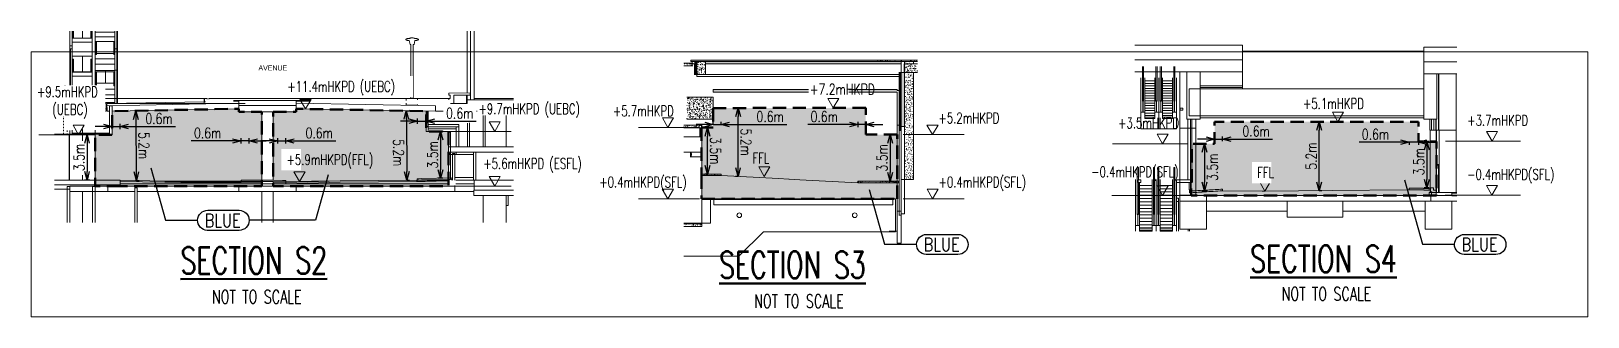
# Model space of a CAD drawing. Header units: millimetres. Extents: x 829698 to 839067, y 817400 to 823544.
# Drawn here: x 835279 to 836451, y 819503 to 819718 of the extents above; entities that cross this region are included whole.
import ezdxf
from ezdxf.enums import TextEntityAlignment as Align

# ---------------------------------------------------------------- set-up
doc = ezdxf.new("R2010")
doc.units = ezdxf.units.MM
doc.linetypes.add('DASHED2', pattern=[0.375, 0.25, -0.125])
doc.linetypes.add('Hidden', pattern=[2.25, 1, -1.25])
for name, color, linetype, lineweight in [('01-feature', 8, 'Continuous', 13), ('01-occup', 7, 'DASHED2', 50), ('01-txt', 7, 'Continuous', 20), ('02-txt', 7, 'Continuous', 25)]:
    doc.layers.add(name, color=color, linetype=linetype, lineweight=lineweight)
doc.layers.add('01-hatch', color=7, linetype='Continuous', lineweight=0, true_color=0xa8def7)
doc.styles.add('Arial_2', font='arial.ttf', dxfattribs={"height": 393.413174})
doc.styles.add('ROMANS', font='romans.shx', dxfattribs={"width": 0.75})
doc.styles.add('romas0.7', font='romans.shx', dxfattribs={"width": 0.7})
doc.styles.get("Standard").update_dxf_attribs({"font": 'arial.ttf'})
doc.dimstyles.new('ISO-25', dxfattribs={"dimtxt": 2.5, "dimasz": 2.5, "dimexe": 1.25, "dimexo": 0.625, "dimtad": 1, "dimtxsty": 'Standard', "dimcen": 2.5, "dimadec": 0, "dimazin": 0, "dimtfac": 1, "dimtmove": 0, "dimatfit": 3, "dimfxl": 1, "dimarcsym": 0})
pattern_1 = [(50, (835847.2058, 819671.7902), (3.645885, -0.319485), [0.37978, -4.18759]), (355, (835847.206, 819671.79), (-0.7088, 3.82417), [0.29983, -3.34807]), (100.451, (835847.5056, 819671.7602), (2.94188, 3.50003), [0.31982, -3.55795]), (46.184, (835847.206, 819672.7996), (5.4176, -0.83521), [0.56967, -6.28638]), (96.636, (835847.6556, 819672.7296), (4.74682, 4.94919), [0.48972, -5.33692]), (351.184, (835847.206, 819672.7996), (4.74217, 4.94843), [0.45973, -5.0271]), (21, (835847.7155, 819672.5497), (3.033873, -2.04699), [0.37978, -4.18759]), (326, (835847.7155, 819672.5497), (1.23406, 3.68832), [0.29983, -3.34807]), (71.451, (835847.9654, 819672.3798), (4.26988, 1.63494), [0.31982, -3.55795]), (37.5, (835847.2058, 819671.7902), (0.065394, 1.687848), [0.169902, -3.13819, 0.169902, -3.238133, -3.368058]), (37.5, (835847.2058, 819671.7902), (0.065394, 1.687848), [-6.71613, 0.1699, -3.198156]), (7.5, (835847.2058, 819671.7902), (1.339373, 2.000898), [0.169902, -1.76898, 0.169902, -3.06823, -1.279262]), (7.5, (835847.2058, 819671.7902), (1.339373, 2.000898), [-5.177015, 0.1699, -1.119355]), (327.5, (835846.0765, 819671.7902), (2.711134, -0.115575), [0.169902, -1.099366, 0.169902, -3.787816, -5.25697]), (327.5, (835846.0765, 819671.7902), (2.711134, -0.115575), [-5.226986, 0.1699, -5.087067]), (317.5, (835845.5668, 819671.7902), (2.962787, 0.51134), [0.1699, -1.479147, 0.1699, -2.45858, -3.72785]), (317.5, (835845.5668, 819671.7902), (2.962787, 0.51134), [-4.27753, 0.1699, -3.56794])]
pattern_2 = [(50, (835847.2058, 819671.7902), (3.64589, -0.31949), [0.37978, -4.18759]), (355, (835847.206, 819671.79), (-0.7088, 3.82417), [0.29983, -3.34807]), (100.451, (835847.5056, 819671.7602), (2.94188, 3.50003), [0.31982, -3.55795]), (46.184, (835847.206, 819672.7996), (5.4176, -0.8352), [0.56967, -6.28638]), (96.636, (835847.6556, 819672.7296), (4.74682, 4.9492), [0.48972, -5.33692]), (351.184, (835847.206, 819672.7996), (4.74217, 4.94843), [0.45973, -5.0271]), (21, (835847.7155, 819672.5497), (3.03387, -2.04699), [0.37978, -4.18759]), (326, (835847.7155, 819672.5497), (1.23406, 3.68832), [0.29983, -3.34807]), (71.451, (835847.9654, 819672.3798), (4.26988, 1.63494), [0.31982, -3.55795]), (37.5, (835847.2058, 819671.7902), (0.065394, 1.687848), [0.1699, -3.13819, 0.1699, -3.238133, -3.36806]), (37.5, (835847.2058, 819671.7902), (0.065394, 1.687848), [-6.71613, 0.1699, -3.19816]), (7.5, (835847.2058, 819671.7902), (1.339373, 2.0009), [0.1699, -1.76898, 0.1699, -3.06823, -1.27926]), (7.5, (835847.2058, 819671.7902), (1.339373, 2.0009), [-5.177015, 0.1699, -1.119355]), (327.5, (835846.0765, 819671.7902), (2.711134, -0.115575), [0.1699, -1.099366, 0.1699, -3.787816, -5.25697]), (327.5, (835846.0765, 819671.7902), (2.711134, -0.115575), [-5.22699, 0.1699, -5.08707]), (317.5, (835845.5668, 819671.7902), (2.962787, 0.51134), [0.1699, -1.47915, 0.1699, -2.45858, -3.72785]), (317.5, (835845.5668, 819671.7902), (2.962787, 0.51134), [-4.27753, 0.1699, -3.56794])]
pattern_3 = [(0, (835847.2058, 819671.7902), (4.05766, 1.019412), [0.1699, -2.87834, 0.1699, -2.87834, -16.25063]), (0, (835847.2058, 819671.7902), (4.05766, 1.019412), [-6.096485, 0.1699, -5.92658, 0.1699, -2.87834, -7.1059]), (0, (835847.2058, 819671.7902), (4.05766, 1.019412), [-15.23122, 0.1699, -1.85893, 0.1699, -4.90717]), (120, (835848.7349, 819672.2899), (-2.911667, 3.004331), [0.1699, -2.87834, 0.1699, -2.87834, -16.25063]), (120, (835848.7349, 819672.2899), (-2.911667, 3.004331), [-6.096485, 0.1699, -5.92658, 0.1699, -2.87834, -7.1059]), (120, (835848.7349, 819672.2899), (-2.911667, 3.004331), [-15.23122, 0.1699, -1.85893, 0.1699, -4.90717]), (240, (835849.2347, 819674.3287), (-1.145993, -4.023743), [0.1699, -2.87834, 0.1699, -2.87834, -16.25063]), (240, (835849.2347, 819674.3287), (-1.145993, -4.023743), [-6.096485, 0.1699, -5.92658, 0.1699, -2.87834, -7.1059]), (240, (835849.2347, 819674.3287), (-1.145993, -4.023743), [-15.23122, 0.1699, -1.85893, 0.1699, -4.90717])]

msp = doc.modelspace()

# ---------------------------------------------------------------- texts
at = {"layer": '01-feature', "style": 'Arial_2', "width": 0.8}
msp.add_text('AVENUE', height=3.7746, dxfattribs=at).set_placement((835449.739, 819688.309))
at = {"layer": '01-txt', "lineweight": 20, "style": 'ROMANS', "width": 0.7}
for s, p in [('+5.2mHKPD', (835961.718, 819652.487)), ('FFL', (835821.615, 819622.264)), ('+0.4mHKPD(SFL)', (835961.803, 819604.222))]:
    msp.add_text(s, height=8, dxfattribs=at).set_placement(p, align=Align.MIDDLE_LEFT)
at = {"layer": '01-txt', "lineweight": 25, "style": 'ROMANS', "width": 0.8}
for p in [(835409.306, 819570.369), (835950.527, 819552.213), (836355.488, 819552.213)]:
    msp.add_text('BLUE', height=10, dxfattribs=at).set_placement(p)
at = {"layer": '02-txt', "lineweight": 50, "style": 'ROMANS', "width": 0.7}
for s, p in [('%%USECTION S2', (835391.072, 819535.245)), ('%%USECTION S3', (835796.491, 819531.87)), ('%%USECTION S4', (836196.255, 819536.455))]:
    msp.add_text(s, height=20, rotation=0.018577, dxfattribs=at).set_placement(p)
at = {"layer": '02-txt', "lineweight": 25, "style": 'ROMANS', "width": 0.7}
for p in [(835414.742, 819512.922), (835822.874, 819509.547), (836220.035, 819515)]:
    msp.add_text('NOT TO SCALE', height=10, rotation=0.018577, dxfattribs=at).set_placement(p)

# ---------------------------------------------------------------- blocks, each defined once
blk = doc.blocks.new('_Open30')
at = {"color": 0, "linetype": 'ByBlock', "lineweight": -2}
for p, q in [((-1, 0.27), (0, 0)), ((0, 0), (-1, -0.27)), ((0, 0), (-1, 0))]:
    blk.add_line(p, q, dxfattribs=at)
blk = doc.blocks.new('*D33')
at = {"layer": '01-txt', "color": 0, "lineweight": -2, "transparency": 16777216}
for p, q in [((835430.3, 819635.2), (835399.1, 819635.2)), ((835436.7, 819633.2), (835436.7, 819637.2)), ((835442.7, 819635.2), (835436.7, 819635.2)), ((835442.7, 819633.2), (835442.7, 819637.2)), ((835449.1, 819635.2), (835455.5, 819635.2))]:
    blk.add_line(p, q, dxfattribs=at)
at = {"layer": 'Defpoints', "color": 0, "transparency": 16777216}
for p in [(835442.7, 819635.2), (835436.7, 819605.7), (835442.7, 819605.7)]:
    blk.add_point(p, dxfattribs=at)
at = {"layer": '01-txt', "color": 0, "lineweight": -2, "transparency": 16777216, "xscale": 6.4, "yscale": 6.4, "zscale": 6.4}
blk.add_blockref('_Open30', (835436.7, 819635.2), dxfattribs=at)
at = {"layer": '01-txt', "color": 0, "lineweight": -2, "transparency": 16777216, "xscale": 6.4, "yscale": 6.4, "zscale": 6.4, "rotation": 180}
blk.add_blockref('_Open30', (835442.7, 819635.2), dxfattribs=at)
at = {"layer": '01-txt', "color": 0, "lineweight": 20, "transparency": 16777216, "insert": (835411.5, 819641.2), "char_height": 8, "attachment_point": 5, "style": 'ROMANS'}
blk.add_mtext('0.6m', dxfattribs=at)
blk = doc.blocks.new('*D34')
at = {"layer": '01-txt', "color": 0, "lineweight": -2, "transparency": 16777216}
for p, q in [((835457.9, 819635.2), (835451.5, 819635.2)), ((835464.3, 819633.2), (835464.3, 819637.2)), ((835464.3, 819635.2), (835470.3, 819635.2)), ((835470.3, 819633.2), (835470.3, 819637.2)), ((835476.7, 819635.2), (835508, 819635.2))]:
    blk.add_line(p, q, dxfattribs=at)
at = {"layer": 'Defpoints', "color": 0, "transparency": 16777216}
for p in [(835464.3, 819635.2), (835464.3, 819605.6), (835470.3, 819605.5)]:
    blk.add_point(p, dxfattribs=at)
at = {"layer": '01-txt', "color": 0, "lineweight": -2, "transparency": 16777216, "xscale": 6.4, "yscale": 6.4, "zscale": 6.4}
blk.add_blockref('_Open30', (835464.3, 819635.2), dxfattribs=at)
at = {"layer": '01-txt', "color": 0, "lineweight": -2, "transparency": 16777216, "xscale": 6.4, "yscale": 6.4, "zscale": 6.4, "rotation": 180}
blk.add_blockref('_Open30', (835470.3, 819635.2), dxfattribs=at)
at = {"layer": '01-txt', "color": 0, "lineweight": 20, "transparency": 16777216, "insert": (835495.5, 819641.2), "char_height": 8, "attachment_point": 5, "style": 'ROMANS'}
blk.add_mtext('0.6m', dxfattribs=at)
blk = doc.blocks.new('*D35')
at = {"layer": '01-txt', "color": 0, "lineweight": -2, "transparency": 16777216}
for p, q in [((835333.2, 819646.1), (835326.8, 819646.1)), ((835339.6, 819644.1), (835339.6, 819648.1)), ((835339.6, 819646.1), (835345.6, 819646.1)), ((835345.6, 819644.1), (835345.6, 819648.1)), ((835352, 819646.1), (835387.3, 819646.1))]:
    blk.add_line(p, q, dxfattribs=at)
at = {"layer": 'Defpoints', "color": 0, "transparency": 16777216}
for p in [(835339.6, 819646.1), (835339.6, 819605.7), (835345.6, 819605.7)]:
    blk.add_point(p, dxfattribs=at)
at = {"layer": '01-txt', "color": 0, "lineweight": -2, "transparency": 16777216, "xscale": 6.4, "yscale": 6.4, "zscale": 6.4}
blk.add_blockref('_Open30', (835339.6, 819646.1), dxfattribs=at)
at = {"layer": '01-txt', "color": 0, "lineweight": -2, "transparency": 16777216, "xscale": 6.4, "yscale": 6.4, "zscale": 6.4, "rotation": 180}
blk.add_blockref('_Open30', (835345.6, 819646.1), dxfattribs=at)
at = {"layer": '01-txt', "color": 0, "lineweight": 20, "transparency": 16777216, "insert": (835374.9, 819652.1), "char_height": 8, "attachment_point": 5, "style": 'ROMANS'}
blk.add_mtext('0.6m', dxfattribs=at)
blk = doc.blocks.new('*D36')
at = {"layer": '01-txt', "color": 0, "lineweight": -2, "transparency": 16777216}
for p, q in [((835322.7, 819639.9), (835318.7, 819639.9)), ((835320.7, 819633.5), (835320.7, 819612.1)), ((835322.7, 819605.7), (835318.7, 819605.7))]:
    blk.add_line(p, q, dxfattribs=at)
at = {"layer": 'Defpoints', "color": 0, "transparency": 16777216}
for p in [(835326.9, 819639.9), (835320.7, 819605.7), (835326.9, 819605.7)]:
    blk.add_point(p, dxfattribs=at)
at = {"layer": '01-txt', "color": 0, "lineweight": -2, "transparency": 16777216, "xscale": 6.4, "yscale": 6.4, "zscale": 6.4}
for p, rotation in [((835320.7, 819639.9), 90), ((835320.7, 819605.7), 270)]:
    blk.add_blockref('_Open30', p, dxfattribs=dict(at, rotation=rotation))
at = {"layer": '01-txt', "color": 0, "lineweight": 20, "transparency": 16777216, "insert": (835314.7, 819622.8), "char_height": 8, "attachment_point": 5, "rotation": 90, "style": 'ROMANS'}
blk.add_mtext('3.5m', dxfattribs=at)
blk = doc.blocks.new('*D40')
at = {"layer": '01-txt', "color": 0, "lineweight": -2, "transparency": 16777216}
for p, q in [((835588.9, 819642.4), (835584.9, 819642.4)), ((835586.9, 819636), (835586.9, 819613.6)), ((835588.6, 819607.2), (835584.9, 819607.2))]:
    blk.add_line(p, q, dxfattribs=at)
at = {"layer": 'Defpoints', "color": 0, "transparency": 16777216}
for p in [(835591.4, 819642.4), (835586.9, 819607.2), (835590.6, 819607.2)]:
    blk.add_point(p, dxfattribs=at)
at = {"layer": '01-txt', "color": 0, "lineweight": -2, "transparency": 16777216, "xscale": 6.4, "yscale": 6.4, "zscale": 6.4}
for p, rotation in [((835586.9, 819642.4), 90), ((835586.9, 819607.2), 270)]:
    blk.add_blockref('_Open30', p, dxfattribs=dict(at, rotation=rotation))
at = {"layer": '01-txt', "color": 0, "lineweight": 20, "transparency": 16777216, "insert": (835580.9, 819624.8), "char_height": 8, "attachment_point": 5, "rotation": 90, "style": 'ROMANS'}
blk.add_mtext('3.5m', dxfattribs=at)
blk = doc.blocks.new('*D41')
at = {"layer": '01-txt', "color": 0, "lineweight": -2, "transparency": 16777216}
for p, q in [((835561, 819658), (835563, 819658)), ((835561.1, 819651.6), (835561.5, 819612.1)), ((835561.5, 819605.7), (835563.5, 819605.7))]:
    blk.add_line(p, q, dxfattribs=at)
at = {"layer": 'Defpoints', "color": 0, "transparency": 16777216}
for p in [(835560.9, 819658), (835561.4, 819605.7), (835561.5, 819605.7)]:
    blk.add_point(p, dxfattribs=at)
at = {"layer": '01-txt', "color": 0, "lineweight": -2, "transparency": 16777216, "xscale": 6.4, "yscale": 6.4, "zscale": 6.4}
for p, rotation in [((835561, 819658), 90.5575063024046), ((835561.5, 819605.7), 270.5575063024046)]:
    blk.add_blockref('_Open30', p, dxfattribs=dict(at, rotation=rotation))
at = {"layer": '01-txt', "color": 0, "lineweight": 20, "transparency": 16777216, "insert": (835555.3, 819626.4), "char_height": 8, "attachment_point": 5, "rotation": 270.5575, "style": 'ROMANS'}
blk.add_mtext('5.2m', dxfattribs=at)
blk = doc.blocks.new('*D42')
at = {"layer": '01-txt', "color": 0, "lineweight": -2, "transparency": 16777216}
for p, q in [((835563, 819650.1), (835556.6, 819650.1)), ((835569.4, 819648.1), (835569.4, 819652.1)), ((835569.4, 819650.1), (835576.1, 819650.1)), ((835576.1, 819648.1), (835576.1, 819652.1)), ((835582.5, 819650.1), (835613.7, 819650.1))]:
    blk.add_line(p, q, dxfattribs=at)
at = {"layer": 'Defpoints', "color": 0, "transparency": 16777216}
for p in [(835569.4, 819650.1), (835569.4, 819642.4), (835576.1, 819642.4)]:
    blk.add_point(p, dxfattribs=at)
at = {"layer": '01-txt', "color": 0, "lineweight": -2, "transparency": 16777216, "xscale": 6.4, "yscale": 6.4, "zscale": 6.4}
for p, rotation in [((835569.4, 819650.1), 1.067216040036994e-08), ((835576.1, 819650.1), 180.0000000106722)]:
    blk.add_blockref('_Open30', p, dxfattribs=dict(at, rotation=rotation))
at = {"layer": '01-txt', "color": 0, "lineweight": 20, "transparency": 16777216, "insert": (835601.3, 819656.1), "char_height": 8, "attachment_point": 5, "rotation": 0, "style": 'ROMANS'}
blk.add_mtext('0.6m', dxfattribs=at)
blk = doc.blocks.new('*D43')
at = {"layer": '01-txt', "color": 0, "lineweight": -2, "transparency": 16777216}
for p, q in [((835357.4, 819657.8), (835359.4, 819657.8)), ((835357.4, 819651.4), (835357.8, 819611.9)), ((835357.9, 819605.5), (835359.9, 819605.5))]:
    blk.add_line(p, q, dxfattribs=at)
at = {"layer": 'Defpoints', "color": 0, "transparency": 16777216}
for p in [(835357.3, 819657.8), (835357.8, 819605.5), (835357.9, 819605.5)]:
    blk.add_point(p, dxfattribs=at)
at = {"layer": '01-txt', "color": 0, "lineweight": -2, "transparency": 16777216, "xscale": 6.4, "yscale": 6.4, "zscale": 6.4}
for p, rotation in [((835357.4, 819657.8), 90.55750630774045), ((835357.9, 819605.5), 270.5575063077405)]:
    blk.add_blockref('_Open30', p, dxfattribs=dict(at, rotation=rotation))
at = {"layer": '01-txt', "color": 0, "lineweight": 20, "transparency": 16777216, "insert": (835363.6, 819631.7), "char_height": 8, "attachment_point": 5, "rotation": 270.5575, "style": 'ROMANS'}
blk.add_mtext('5.2m', dxfattribs=at)
blk = doc.blocks.new('*D44')
at = {"layer": '01-txt', "color": 0, "lineweight": -2, "transparency": 16777216}
for p, q in [((835810.8, 819660), (835808.8, 819660)), ((835810.8, 819614.9), (835810.8, 819653.6)), ((835810.8, 819608.5), (835808.8, 819608.5))]:
    blk.add_line(p, q, dxfattribs=at)
at = {"layer": 'Defpoints', "color": 0, "transparency": 16777216}
for p in [(835810.8, 819660), (835810.9, 819660), (835810.8, 819608.5)]:
    blk.add_point(p, dxfattribs=at)
at = {"layer": '01-txt', "color": 0, "lineweight": -2, "transparency": 16777216, "xscale": 6.4, "yscale": 6.4, "zscale": 6.4}
for p, rotation in [((835810.8, 819660), 90.0547700306444), ((835810.8, 819608.5), 270.0547700306444)]:
    blk.add_blockref('_Open30', p, dxfattribs=dict(at, rotation=rotation))
at = {"layer": '01-txt', "color": 0, "lineweight": 20, "transparency": 16777216, "insert": (835816.8, 819634.3), "char_height": 8, "attachment_point": 5, "rotation": 270.0548, "style": 'ROMANS'}
blk.add_mtext('5.2m', dxfattribs=at)
blk = doc.blocks.new('*D45')
at = {"layer": '01-txt', "color": 0, "lineweight": -2, "transparency": 16777216}
for p, q in [((835787.9, 819645.3), (835789.9, 819645.3)), ((835787.9, 819616.7), (835787.9, 819638.9)), ((835787.9, 819610.3), (835785.9, 819610.3))]:
    blk.add_line(p, q, dxfattribs=at)
at = {"layer": 'Defpoints', "color": 0, "transparency": 16777216}
for p in [(835787.8, 819645.3), (835787.9, 819645.3), (835788.2, 819610.3)]:
    blk.add_point(p, dxfattribs=at)
at = {"layer": '01-txt', "color": 0, "lineweight": -2, "transparency": 16777216, "xscale": 6.4, "yscale": 6.4, "zscale": 6.4}
for p, rotation in [((835787.9, 819645.3), 90.04177207462781), ((835787.9, 819610.3), 270.0417720746278)]:
    blk.add_blockref('_Open30', p, dxfattribs=dict(at, rotation=rotation))
at = {"layer": '01-txt', "color": 0, "lineweight": 20, "transparency": 16777216, "insert": (835793.9, 819627.8), "char_height": 8, "attachment_point": 5, "rotation": 270.0418, "style": 'ROMANS'}
blk.add_mtext('3.5m', dxfattribs=at)
blk = doc.blocks.new('*D46')
at = {"layer": '01-txt', "color": 0, "lineweight": -2, "transparency": 16777216}
for p, q in [((835785.8, 819647.6), (835779.4, 819647.6)), ((835792.2, 819647.3), (835792.2, 819649.6)), ((835792.2, 819647.6), (835798, 819647.6)), ((835798, 819647.3), (835798, 819649.6)), ((835804.4, 819647.6), (835847.5, 819647.6))]:
    blk.add_line(p, q, dxfattribs=at)
at = {"layer": 'Defpoints', "color": 0, "transparency": 16777216}
for p in [(835792.2, 819645.3), (835798, 819647.6), (835798, 819645.3)]:
    blk.add_point(p, dxfattribs=at)
at = {"layer": '01-txt', "color": 0, "lineweight": -2, "transparency": 16777216, "xscale": 6.4, "yscale": 6.4, "zscale": 6.4}
blk.add_blockref('_Open30', (835792.2, 819647.6), dxfattribs=at)
at = {"layer": '01-txt', "color": 0, "lineweight": -2, "transparency": 16777216, "xscale": 6.4, "yscale": 6.4, "zscale": 6.4, "rotation": 180}
blk.add_blockref('_Open30', (835798, 819647.6), dxfattribs=at)
at = {"layer": '01-txt', "color": 0, "lineweight": 20, "transparency": 16777216, "insert": (835835, 819653.6), "char_height": 8, "attachment_point": 5, "style": 'ROMANS'}
blk.add_mtext('0.6m', dxfattribs=at)
blk = doc.blocks.new('*D47')
at = {"layer": '01-txt', "color": 0, "lineweight": -2, "transparency": 16777216}
for p, q in [((835925.3, 819640), (835927.3, 819640)), ((835925.3, 819633.6), (835925.3, 819611.4)), ((835925.3, 819605), (835927.3, 819605))]:
    blk.add_line(p, q, dxfattribs=at)
at = {"layer": 'Defpoints', "color": 0, "transparency": 16777216}
for p in [(835923.5, 819640), (835923.5, 819605), (835925.3, 819605)]:
    blk.add_point(p, dxfattribs=at)
at = {"layer": '01-txt', "color": 0, "lineweight": -2, "transparency": 16777216, "xscale": 6.4, "yscale": 6.4, "zscale": 6.4}
for p, rotation in [((835925.3, 819640), 90), ((835925.3, 819605), 270)]:
    blk.add_blockref('_Open30', p, dxfattribs=dict(at, rotation=rotation))
at = {"layer": '01-txt', "color": 0, "lineweight": 20, "transparency": 16777216, "insert": (835919.3, 819622.5), "char_height": 8, "attachment_point": 5, "rotation": 90, "style": 'ROMANS'}
blk.add_mtext('3.5m', dxfattribs=at)
blk = doc.blocks.new('*D48')
at = {"layer": '01-txt', "color": 0, "lineweight": -2, "transparency": 16777216}
for p, q in [((835894.6, 819647.6), (835863.3, 819647.6)), ((835901, 819649.6), (835901, 819645.6)), ((835907, 819647.6), (835901, 819647.6)), ((835907, 819649.6), (835907, 819645.6)), ((835913.4, 819647.6), (835919.8, 819647.6))]:
    blk.add_line(p, q, dxfattribs=at)
at = {"layer": 'Defpoints', "color": 0, "transparency": 16777216}
for p in [(835901, 819655.5), (835901, 819647.6), (835907, 819655.5)]:
    blk.add_point(p, dxfattribs=at)
at = {"layer": '01-txt', "color": 0, "lineweight": -2, "transparency": 16777216, "xscale": 6.4, "yscale": 6.4, "zscale": 6.4}
blk.add_blockref('_Open30', (835901, 819647.6), dxfattribs=at)
at = {"layer": '01-txt', "color": 0, "lineweight": -2, "transparency": 16777216, "xscale": 6.4, "yscale": 6.4, "zscale": 6.4, "rotation": 180}
blk.add_blockref('_Open30', (835907, 819647.6), dxfattribs=at)
at = {"layer": '01-txt', "color": 0, "lineweight": 20, "transparency": 16777216, "insert": (835875.7, 819653.6), "char_height": 8, "attachment_point": 5, "style": 'ROMANS'}
blk.add_mtext('0.6m', dxfattribs=at)
blk = doc.blocks.new('*D52')
at = {"layer": '01-txt', "color": 0, "lineweight": -2, "transparency": 16777216}
for p, q in [((836162, 819633.1), (836160, 819633.1)), ((836162, 819626.7), (836162, 819604.1)), ((836160, 819597.7), (836164, 819597.7))]:
    blk.add_line(p, q, dxfattribs=at)
at = {"layer": 'Defpoints', "color": 0, "transparency": 16777216}
for p in [(836162, 819633.1), (836143.4, 819597.7), (836162, 819597.7)]:
    blk.add_point(p, dxfattribs=at)
at = {"layer": '01-txt', "color": 0, "lineweight": -2, "transparency": 16777216, "xscale": 6.4, "yscale": 6.4, "zscale": 6.4}
for p, rotation in [((836162, 819633.1), 90), ((836162, 819597.7), 270)]:
    blk.add_blockref('_Open30', p, dxfattribs=dict(at, rotation=rotation))
at = {"layer": '01-txt', "color": 0, "lineweight": 20, "transparency": 16777216, "insert": (836168, 819615.4), "char_height": 8, "attachment_point": 5, "rotation": 90, "style": 'ROMANS'}
blk.add_mtext('3.5m', dxfattribs=at)
blk = doc.blocks.new('*D53')
at = {"layer": '01-txt', "color": 0, "lineweight": -2, "transparency": 16777216}
for p, q in [((836163.2, 819636.6), (836156.8, 819636.6)), ((836169.6, 819635.1), (836169.6, 819638.6)), ((836169.6, 819636.6), (836175.6, 819636.6)), ((836175.6, 819635.1), (836175.6, 819638.6)), ((836182, 819636.6), (836213.2, 819636.6))]:
    blk.add_line(p, q, dxfattribs=at)
at = {"layer": 'Defpoints', "color": 0, "transparency": 16777216}
for p in [(836169.6, 819633.1), (836175.6, 819636.6), (836175.6, 819633.1)]:
    blk.add_point(p, dxfattribs=at)
at = {"layer": '01-txt', "color": 0, "lineweight": -2, "transparency": 16777216, "xscale": 6.4, "yscale": 6.4, "zscale": 6.4}
blk.add_blockref('_Open30', (836169.6, 819636.6), dxfattribs=at)
at = {"layer": '01-txt', "color": 0, "lineweight": -2, "transparency": 16777216, "xscale": 6.4, "yscale": 6.4, "zscale": 6.4, "rotation": 180}
blk.add_blockref('_Open30', (836175.6, 819636.6), dxfattribs=at)
at = {"layer": '01-txt', "color": 0, "lineweight": 20, "transparency": 16777216, "insert": (836200.8, 819642.6), "char_height": 8, "attachment_point": 5, "style": 'ROMANS'}
blk.add_mtext('0.6m', dxfattribs=at)
blk = doc.blocks.new('*D54')
at = {"layer": '01-txt', "color": 0, "lineweight": -2, "transparency": 16777216}
for p, q in [((836248.3, 819649.7), (836250.3, 819649.7)), ((836248.3, 819604.2), (836248.3, 819643.3)), ((836248.3, 819597.8), (836250.3, 819597.8))]:
    blk.add_line(p, q, dxfattribs=at)
at = {"layer": 'Defpoints', "color": 0, "transparency": 16777216}
for p in [(836247.8, 819649.7), (836248.3, 819649.7), (836247.7, 819597.8)]:
    blk.add_point(p, dxfattribs=at)
at = {"layer": '01-txt', "color": 0, "lineweight": -2, "transparency": 16777216, "xscale": 6.4, "yscale": 6.4, "zscale": 6.4}
for p, rotation in [((836248.3, 819649.7), 90), ((836248.3, 819597.8), 270)]:
    blk.add_blockref('_Open30', p, dxfattribs=dict(at, rotation=rotation))
at = {"layer": '01-txt', "color": 0, "lineweight": 20, "transparency": 16777216, "insert": (836242.3, 819623.8), "char_height": 8, "attachment_point": 5, "rotation": 90, "style": 'ROMANS'}
blk.add_mtext('5.2m', dxfattribs=at)
blk = doc.blocks.new('*D55')
at = {"layer": '01-txt', "color": 0, "lineweight": -2, "transparency": 16777216}
for p, q in [((836309.6, 819634.3), (836278.3, 819634.3)), ((836316, 819634.3), (836316, 819632.3)), ((836323, 819634.3), (836316, 819634.3)), ((836323, 819634.3), (836323, 819632.3)), ((836329.4, 819634.3), (836335.8, 819634.3))]:
    blk.add_line(p, q, dxfattribs=at)
at = {"layer": 'Defpoints', "color": 0, "transparency": 16777216}
for p in [(836316, 819634.9), (836316, 819634.3), (836323, 819634.9)]:
    blk.add_point(p, dxfattribs=at)
at = {"layer": '01-txt', "color": 0, "lineweight": -2, "transparency": 16777216, "xscale": 6.4, "yscale": 6.4, "zscale": 6.4}
blk.add_blockref('_Open30', (836316, 819634.3), dxfattribs=at)
at = {"layer": '01-txt', "color": 0, "lineweight": -2, "transparency": 16777216, "xscale": 6.4, "yscale": 6.4, "zscale": 6.4, "rotation": 180}
blk.add_blockref('_Open30', (836323, 819634.3), dxfattribs=at)
at = {"layer": '01-txt', "color": 0, "lineweight": 20, "transparency": 16777216, "insert": (836290.7, 819640.3), "char_height": 8, "attachment_point": 5, "style": 'ROMANS'}
blk.add_mtext('0.6m', dxfattribs=at)
blk = doc.blocks.new('*D56')
at = {"layer": '01-txt', "color": 0, "lineweight": -2, "transparency": 16777216}
for p, q in [((836331.1, 819634.9), (836327.4, 819634.9)), ((836329.4, 819628.5), (836329.4, 819606.3)), ((836331.1, 819599.9), (836327.4, 819599.9))]:
    blk.add_line(p, q, dxfattribs=at)
at = {"layer": 'Defpoints', "color": 0, "transparency": 16777216}
for p in [(836333.1, 819634.9), (836329.4, 819599.9), (836333.1, 819599.9)]:
    blk.add_point(p, dxfattribs=at)
at = {"layer": '01-txt', "color": 0, "lineweight": -2, "transparency": 16777216, "xscale": 6.4, "yscale": 6.4, "zscale": 6.4}
for p, rotation in [((836329.4, 819634.9), 90), ((836329.4, 819599.9), 270)]:
    blk.add_blockref('_Open30', p, dxfattribs=dict(at, rotation=rotation))
at = {"layer": '01-txt', "color": 0, "lineweight": 20, "transparency": 16777216, "insert": (836323.4, 819619.6), "char_height": 8, "attachment_point": 5, "rotation": 90, "style": 'ROMANS'}
blk.add_mtext('3.5m', dxfattribs=at)

# ---------------------------------------------------------------- dimensions: what is measured, and where the dimension line sits
at = {"layer": '01-txt', "lineweight": 20}
for base, p1, p2, picture, middle in [((835339.567, 819646.114), (835345.553, 819605.747), (835339.567, 819605.747), '*D35', (835374.903, 819646.114)), ((835797.992, 819647.617), (835792.201, 819645.348), (835797.992, 819645.348), '*D46', (835835.045, 819647.617)), ((835442.708, 819635.173), (835436.708, 819605.747), (835442.708, 819605.747), '*D33', (835411.48, 819635.173))]:
    dim = msp.add_linear_dim(base=base, p1=p1, p2=p2, text='0.6m', dimstyle='ISO-25', override={"dimtxt": 8, "dimasz": 6.4, "dimexe": 2, "dimexo": 2, "dimgap": 2, "dimlfac": -2e-08, "dimdsep": 46, "dimpost": 'm', "dimtxsty": 'ROMANS', "dimblk1": 'Open30', "dimblk2": 'Open30', "dimsah": 1, "dimdle": 1, "dimfxl": 2, "dimfxlon": 1, "dimarcsym": 2}, dxfattribs=at)
    dim.commit()
    dim.dimension.update_dxf_attribs({"geometry": picture, "text_midpoint": middle, "dimtype": 160})
for base, p1, p2, angle, text, override, picture, middle in [((835357.87, 819605.484), (835357.289, 819657.77), (835357.798, 819605.483), 270.557506, '5.2m', {"dimtxt": 8, "dimasz": 6.4, "dimexe": 2, "dimexo": 2, "dimgap": 2, "dimlfac": -2e-08, "dimdsep": 46, "dimpost": 'm', "dimtxsty": 'ROMANS', "dimblk1": 'Open30', "dimblk2": 'Open30', "dimsah": 1, "dimdle": 1, "dimfxl": 2, "dimfxlon": 1, "dimarcsym": 2}, '*D43', (835363.616, 819631.686)), ((835561.515, 819605.675), (835560.935, 819657.961), (835561.443, 819605.675), 270.557506, '5.2m', {"dimtxt": 8, "dimasz": 6.4, "dimexe": 2, "dimexo": 2, "dimgap": 2, "dimtad": 4, "dimjust": 2, "dimlfac": -2e-08, "dimdsep": 46, "dimpost": 'm', "dimtxsty": 'ROMANS', "dimblk1": 'Open30', "dimblk2": 'Open30', "dimsah": 1, "dimdle": 1, "dimfxl": 2, "dimfxlon": 1, "dimarcsym": 2}, '*D41', (835555.313, 819626.445)), ((835810.775, 819660.02), (835810.825, 819608.489), (835810.941, 819660.02), 270.05477, '5.2m', {"dimtxt": 8, "dimasz": 6.4, "dimexe": 2, "dimexo": 2, "dimgap": 2, "dimlfac": -2e-08, "dimdsep": 46, "dimpost": 'm', "dimtxsty": 'ROMANS', "dimblk1": 'Open30', "dimblk2": 'Open30', "dimsah": 1, "dimdle": 1, "dimfxl": 2, "dimfxlon": 1, "dimarcsym": 2}, '*D44', (835816.8, 819634.26)), ((835787.92, 819645.348), (835788.165, 819610.337), (835787.812, 819645.348), 270.041772, '3.5m', {"dimtxt": 8, "dimasz": 6.4, "dimexe": 2, "dimexo": 2, "dimgap": 2, "dimlfac": -2e-08, "dimdsep": 46, "dimpost": 'm', "dimtxsty": 'ROMANS', "dimblk1": 'Open30', "dimblk2": 'Open30', "dimsah": 1, "dimdle": 1, "dimfxl": 2, "dimfxlon": 1, "dimarcsym": 2}, '*D45', (835793.932, 819627.847)), ((836248.295, 819649.742), (836247.698, 819597.775), (836247.831, 819649.742), 270, '5.2m', {"dimtxt": 8, "dimasz": 6.4, "dimexe": 2, "dimexo": 2, "dimgap": 2, "dimlfac": -2e-08, "dimdsep": 46, "dimpost": 'm', "dimtxsty": 'ROMANS', "dimblk1": 'Open30', "dimblk2": 'Open30', "dimsah": 1, "dimdle": 1, "dimfxl": 2, "dimfxlon": 1, "dimarcsym": 2}, '*D54', (836242.295, 819623.759)), ((836315.968, 819634.321), (836323.02, 819634.894), (836315.968, 819634.894), 180, '0.6m', {"dimtxt": 8, "dimasz": 6.4, "dimexe": 2, "dimexo": 2, "dimgap": 2, "dimlfac": -2e-08, "dimdsep": 46, "dimpost": 'm', "dimtxsty": 'ROMANS', "dimblk1": 'Open30', "dimblk2": 'Open30', "dimsah": 1, "dimdle": 1, "dimfxl": 2, "dimfxlon": 1, "dimarcsym": 2}, '*D55', (836290.739, 819640.321)), ((835320.735, 819605.747), (835326.855, 819639.904), (835326.855, 819605.747), 90, '3.5m', {"dimtxt": 8, "dimasz": 6.4, "dimexe": 2, "dimexo": 2, "dimgap": 2, "dimtad": 1, "dimlfac": -2e-08, "dimdsep": 46, "dimpost": 'm', "dimtxsty": 'ROMANS', "dimblk1": 'Open30', "dimblk2": 'Open30', "dimsah": 1, "dimdle": 1, "dimfxl": 2, "dimfxlon": 1, "dimarcsym": 2}, '*D36', (835314.735, 819622.825)), ((835586.866, 819607.243), (835591.436, 819642.446), (835590.617, 819607.243), 270, '3.5m', {"dimtxt": 8, "dimasz": 6.4, "dimexe": 2, "dimexo": 2, "dimgap": 2, "dimjust": 2, "dimlfac": -2e-08, "dimdsep": 46, "dimpost": 'm', "dimtxsty": 'ROMANS', "dimblk1": 'Open30', "dimblk2": 'Open30', "dimsah": 1, "dimdle": 1, "dimfxl": 2, "dimfxlon": 1, "dimarcsym": 2}, '*D40', (835580.866, 819624.845)), ((835925.314, 819604.992), (835923.485, 819639.999), (835923.485, 819604.992), 270, '3.5m', {"dimtxt": 8, "dimasz": 6.4, "dimexe": 2, "dimexo": 2, "dimgap": 2, "dimlfac": -2e-08, "dimdsep": 46, "dimpost": 'm', "dimtxsty": 'ROMANS', "dimblk1": 'Open30', "dimblk2": 'Open30', "dimsah": 1, "dimdle": 1, "dimfxl": 2, "dimfxlon": 1, "dimarcsym": 2}, '*D47', (835919.314, 819622.496)), ((836161.959, 819597.722), (836161.959, 819633.076), (836143.399, 819597.722), 270, '3.5m', {"dimtxt": 8, "dimasz": 6.4, "dimexe": 2, "dimexo": 2, "dimgap": 2, "dimtad": 4, "dimlfac": -2e-08, "dimdsep": 46, "dimpost": 'm', "dimtxsty": 'ROMANS', "dimblk1": 'Open30', "dimblk2": 'Open30', "dimsah": 1, "dimdle": 1, "dimfxl": 2, "dimfxlon": 1, "dimarcsym": 2}, '*D52', (836167.959, 819615.399))]:
    dim = msp.add_linear_dim(base=base, p1=p1, p2=p2, angle=angle, text=text, dimstyle='ISO-25', override=override, dxfattribs=at)
    dim.commit()
    dim.dimension.update_dxf_attribs({"geometry": picture, "text_midpoint": middle})
for base, p1, p2, angle, text, override, picture, middle in [((835569.37, 819650.127), (835576.071, 819642.446), (835569.37, 819642.446), 180, '0.6m', {"dimtxt": 8, "dimasz": 6.4, "dimexe": 2, "dimexo": 2, "dimgap": 2, "dimjust": 2, "dimlfac": -2e-08, "dimdsep": 46, "dimpost": 'm', "dimtxsty": 'ROMANS', "dimblk1": 'Open30', "dimblk2": 'Open30', "dimsah": 1, "dimdle": 1, "dimfxl": 2, "dimfxlon": 1, "dimarcsym": 2}, '*D42', (835601.3, 819650.127)), ((835900.96, 819647.617), (835907.018, 819655.517), (835900.96, 819655.517), 180, '0.6m', {"dimtxt": 8, "dimasz": 6.4, "dimexe": 2, "dimexo": 2, "dimgap": 2, "dimlfac": -2e-08, "dimdsep": 46, "dimpost": 'm', "dimtxsty": 'ROMANS', "dimblk1": 'Open30', "dimblk2": 'Open30', "dimsah": 1, "dimdle": 1, "dimfxl": 2, "dimfxlon": 1, "dimarcsym": 2}, '*D48', (835875.732, 819647.617)), ((836175.582, 819636.553), (836169.606, 819633.076), (836175.582, 819633.076), 360, '0.6m', {"dimtxt": 8, "dimasz": 6.4, "dimexe": 2, "dimexo": 2, "dimgap": 2, "dimlfac": -2e-08, "dimdsep": 46, "dimpost": 'm', "dimtxsty": 'ROMANS', "dimblk1": 'Open30', "dimblk2": 'Open30', "dimsah": 1, "dimdle": 1, "dimfxl": 2, "dimfxlon": 1, "dimarcsym": 2}, '*D53', (836200.81, 819636.553)), ((836329.372, 819599.891), (836333.099, 819634.894), (836333.099, 819599.891), 90, '3.5m', {"dimtxt": 8, "dimasz": 6.4, "dimexe": 2, "dimexo": 2, "dimgap": 2, "dimlfac": -2e-08, "dimdsep": 46, "dimpost": 'm', "dimtxsty": 'ROMANS', "dimblk1": 'Open30', "dimblk2": 'Open30', "dimsah": 1, "dimdle": 1, "dimfxl": 2, "dimfxlon": 1, "dimarcsym": 2}, '*D56', (836329.372, 819619.629))]:
    dim = msp.add_linear_dim(base=base, p1=p1, p2=p2, angle=angle, text=text, dimstyle='ISO-25', override=override, dxfattribs=at)
    dim.commit()
    dim.dimension.update_dxf_attribs({"geometry": picture, "text_midpoint": middle, "dimtype": 160})

# ---------------------------------------------------------------- hatches: boundary and pattern name
at = {"layer": '01-feature'}
h = msp.add_hatch(dxfattribs=at)
h.set_pattern_fill('FP_1', color=256, scale=9.994237, style=0, pattern_type=2)
h.set_pattern_definition(pattern_1)
h.paths.add_polyline_path([(835776.372, 819691.679), (835776.372, 819693.678), (835770.051, 819693.678), (835770.051, 819691.679)], flags=0)
h = msp.add_hatch(dxfattribs=at)
h.set_pattern_fill('FP_1', color=256, scale=9.994237, style=0, pattern_type=2)
h.set_pattern_definition(pattern_1)
h.paths.add_polyline_path([(835857.985, 819695.177), (835916.091, 819695.177), (835916.091, 819696.176), (835775.289, 819696.176), (835775.289, 819695.177)], flags=0)
h = msp.add_hatch(dxfattribs=at)
h.set_pattern_fill('FP_1', color=256, scale=9.994237, style=0, pattern_type=2)
h.set_pattern_definition(pattern_1)
h.paths.add_polyline_path([(835776.372, 819693.178), (835778.247, 819693.178), (835778.247, 819695.177), (835776.372, 819695.177)], flags=0)
h = msp.add_hatch(dxfattribs=at)
h.set_pattern_fill('FP_4', color=256, scale=9.994237, style=0, pattern_type=2)
h.set_pattern_definition([(0, (835778.2956, 819671.7902), (0.109937, 1.01941), [0, -0.079954, 0, -0.079954, -0.449741]), (0, (835778.2956, 819671.7902), (0.109937, 1.01941), [-0.169902, 0, -0.159908, 0, -0.079954, -0.199885]), (0, (835778.2956, 819671.7902), (0.109937, 1.01941), [-0.419758, 0, -0.049971, 0, -0.139919]), (90.917, (835778.345528, 819672.289872), (-0.07812311, 3.00740027), [0.1499136, -2.488565, 0.1499136, -2.488565, -14.071886]), (90.917, (835778.345528, 819672.289872), (-0.07812311, 3.00740027), [-5.276957, 0.1499136, -5.1270437, 0.1499136, -2.488565, -6.15645]), (90.917, (835778.345528, 819672.289872), (-0.07812311, 3.00740027), [-13.192393, 0.1499136, -1.609072, 0.1499136, -4.247551]), (269.083, (835778.355522, 819674.328697), (-0.034480024, -4.027641587), [0.1499136, -2.488565, 0.1499136, -2.488565, -14.071886]), (269.083, (835778.355522, 819674.328697), (-0.034480024, -4.027641587), [-5.276957, 0.1499136, -5.1270437, 0.1499136, -2.488565, -6.15645]), (269.083, (835778.355522, 819674.328697), (-0.034480024, -4.027641587), [-13.192393, 0.1499136, -1.609072, 0.1499136, -4.247551])])
h.paths.add_polyline_path([(835778.247, 819685.182), (835778.247, 819693.178), (835778.108, 819693.178), (835778.108, 819685.182)], flags=0)
h = msp.add_hatch(dxfattribs=at)
h.set_pattern_fill('FP_1', color=256, scale=9.994237, style=0, pattern_type=2)
h.set_pattern_definition(pattern_1)
h.paths.add_polyline_path([(835778.247, 819685.182), (835786.245, 819685.182), (835786.245, 819695.177), (835778.247, 819695.177), (835778.247, 819693.178)], flags=0)
h = msp.add_hatch(dxfattribs=at)
h.set_pattern_fill('FP_1', color=256, scale=9.994237, style=0, pattern_type=2)
h.set_pattern_definition(pattern_1)
h.paths.add_polyline_path([(835857.982, 819693.178), (835933.551, 819693.178), (835933.551, 819695.177), (835786.245, 819695.177), (835786.245, 819693.178)], flags=0)
h = msp.add_hatch(dxfattribs=at)
h.set_pattern_fill('FP_1', color=256, scale=9.994237, style=0, pattern_type=2)
h.set_pattern_definition(pattern_1)
h.paths.add_polyline_path([(835916.091, 819695.177), (835945.916, 819695.177), (835945.916, 819696.176), (835916.091, 819696.176)], flags=0)
h = msp.add_hatch(dxfattribs=at)
h.set_pattern_fill('FP_1', color=256, scale=9.994237, style=0, pattern_type=2)
h.set_pattern_definition(pattern_1)
h.paths.add_polyline_path([(835936.057, 819686.682), (835945.913, 819686.682), (835945.913, 819693.178), (835936.057, 819693.178)], flags=0)
h = msp.add_hatch(dxfattribs=at)
h.set_pattern_fill('FP_5', color=256, scale=9.994237, style=0, pattern_type=2)
h.set_pattern_definition(pattern_3)
h.paths.add_polyline_path([(835942.905, 819633.212), (835942.905, 819686.682), (835936.058, 819686.682), (835936.058, 819633.212)], flags=0)
h.paths.add_polyline_path([(835936.058, 819693.178), (835942.905, 819693.178), (835942.905, 819695.177), (835936.058, 819695.177)], flags=0)
h = msp.add_hatch(dxfattribs=at)
h.set_pattern_fill('FP_4', color=256, scale=9.994237, style=0, pattern_type=2)
h.set_pattern_definition([(0, (835933.4561, 819671.7902), (0.13992, 1.019412), [0.009994, -0.099942, 0.009994, -0.099942, -0.549683]), (0, (835933.4561, 819671.7902), (0.13992, 1.019412), [-0.209879, 0.009994, -0.199885, 0.009994, -0.099942, -0.239862]), (0, (835933.4561, 819671.7902), (0.13992, 1.019412), [-0.5197, 0.009994, -0.059965, 0.009994, -0.169902]), (91.126, (835933.50606, 819672.289872), (-0.09908508, 3.00689889), [0.1499136, -2.488565, 0.1499136, -2.488565, -14.071886]), (91.126, (835933.50606, 819672.289872), (-0.09908508, 3.00689889), [-5.276957, 0.1499136, -5.137038, 0.1499136, -2.488565, -6.15645]), (91.126, (835933.50606, 819672.289872), (-0.09908508, 3.00689889), [-13.192393, 0.1499136, -1.609072, 0.1499136, -4.257545]), (268.874, (835933.52605, 819674.328697), (-0.039179237, -4.027685415), [0.1499136, -2.488565, 0.1499136, -2.488565, -14.071886]), (268.874, (835933.52605, 819674.328697), (-0.039179237, -4.027685415), [-5.276957, 0.1499136, -5.137038, 0.1499136, -2.488565, -6.15645]), (268.874, (835933.52605, 819674.328697), (-0.039179237, -4.027685415), [-13.192393, 0.1499136, -1.609072, 0.1499136, -4.257545])])
h.paths.add_polyline_path([(835933.493, 819646.205), (835933.558, 819646.205), (835933.558, 819686.76), (835933.493, 819686.76), (835933.493, 819673.189), (835933.538, 819673.189), (835933.538, 819647.204), (835933.493, 819647.204)], flags=0)
msp.add_hatch(color=256, dxfattribs=at).paths.add_polyline_path([(835936.058, 819646.205), (835936.058, 819686.76), (835933.558, 819686.76), (835933.558, 819646.205)], flags=0)
h = msp.add_hatch(dxfattribs=at)
h.set_pattern_fill('FP_2', color=256, scale=9.994237, style=0, pattern_type=2)
h.set_pattern_definition([(0, (835772.259, 819671.7902), (0.109937, 1.01941), [0, -0.079954, 0, -0.079954, -0.449741]), (0, (835772.259, 819671.7902), (0.109937, 1.01941), [-0.169902, 0, -0.159908, 0, -0.079954, -0.199885]), (0, (835772.259, 819671.7902), (0.109937, 1.01941), [-0.419758, 0, -0.049971, 0, -0.139919]), (90.916, (835772.299015, 819672.289872), (-0.07807062, 3.00740163), [0.1499136, -2.488565, 0.1499136, -2.488565, -14.071886]), (90.916, (835772.299015, 819672.289872), (-0.07807062, 3.00740163), [-5.276957, 0.1499136, -5.1270437, 0.1499136, -2.488565, -6.15645]), (90.916, (835772.299015, 819672.289872), (-0.07807062, 3.00740163), [-13.192393, 0.1499136, -1.609072, 0.1499136, -4.247551]), (269.084, (835772.309008, 819674.328697), (-0.03440973, -4.027642188), [0.1499136, -2.488565, 0.1499136, -2.488565, -14.071886]), (269.084, (835772.309008, 819674.328697), (-0.03440973, -4.027642188), [-5.276957, 0.1499136, -5.1270437, 0.1499136, -2.488565, -6.15645]), (269.084, (835772.309008, 819674.328697), (-0.03440973, -4.027642188), [-13.192393, 0.1499136, -1.609072, 0.1499136, -4.247551])])
h.paths.add_polyline_path([(835772.2, 819651.702), (835772.2, 819668.192), (835772.061, 819668.192), (835772.061, 819651.702)], flags=0)
h = msp.add_hatch(dxfattribs=at)
h.set_pattern_fill('FP_1', color=256, scale=9.994237, style=0, pattern_type=2)
h.set_pattern_definition(pattern_2)
h.paths.add_polyline_path([(835772.2, 819651.702), (835792.196, 819651.702), (835792.196, 819668.192), (835772.2, 819668.192)], flags=0)
h = msp.add_hatch(dxfattribs=at)
h.set_pattern_fill('FP_1', color=256, scale=9.994237, style=0, pattern_type=2)
h.set_pattern_definition(pattern_2)
h.paths.add_polyline_path([(835857.982, 819671.977), (835930.538, 819671.977), (835930.538, 819673.976), (835792.196, 819673.976), (835792.196, 819671.977)], flags=0)
h = msp.add_hatch(color=256, dxfattribs=at)
h.dxf.hatch_style = 1
h.paths.add_polyline_path([(835930.577, 819633.212), (835930.577, 819640.001), (835906.933, 819640.001), (835906.933, 819660.195), (835792.196, 819659.988), (835792.196, 819651.702), (835792.116, 819645.349), (835783.42, 819645.349), (835783.42, 819638.21), (835783.421, 819638.21), (835783.421, 819626.716), (835783.421, 819623.218), (835783.438, 819623.218), (835783.438, 819610.337), (835797.992, 819610.337), (835797.992, 819609.167), (835841.251, 819606.881), (835849.152, 819606.467), (835849.26, 819606.461), (835857.366, 819606.035), (835857.366, 819606.035), (835849.26, 819606.461), (835849.152, 819606.467), (835841.251, 819606.881), (835797.992, 819609.167), (835797.992, 819609.088), (835783.438, 819609.088), (835783.438, 819591.738), (835930.577, 819591.738), (835930.577, 819603.743), (835900.96, 819603.743), (835900.952, 819603.761), (835857.366, 819606.035), (835857.366, 819606.035), (835900.96, 819603.76), (835900.96, 819604.992), (835930.529, 819604.992), (835930.577, 819605.47)], flags=16)
h.paths.add_polyline_path([(835792.116, 819659.988), (835792.116, 819645.349), (835783.338, 819645.349), (835783.353, 819610.349), (835783.353, 819610.361), (835783.353, 819609.099), (835783.353, 819591.738), (835930.577, 819591.738), (835930.577, 819640.001), (835906.933, 819640.001), (835906.933, 819660.195)])
h = msp.add_hatch(dxfattribs=at)
h.set_pattern_fill('FP_1', color=256, scale=9.994237, style=0, pattern_type=2)
h.set_pattern_definition(pattern_1)
h.paths.add_polyline_path([(835770.051, 819645.006), (835783.417, 819645.006), (835783.417, 819647.004), (835770.051, 819647.004)], flags=0)
h = msp.add_hatch(dxfattribs=at)
h.set_pattern_fill('FP_5', color=256, scale=9.994237, style=0, pattern_type=2)
h.set_pattern_definition(pattern_3)
h.paths.add_polyline_path([(835936.034, 819606.228), (835942.92, 819606.228), (835942.92, 819633.212), (835936.034, 819633.212), (835936.034, 819622.563)], flags=0)
h = msp.add_hatch(dxfattribs=at)
h.set_pattern_fill('FP_3', color=256, scale=9.994237, style=0, pattern_type=2)
h.set_pattern_definition([(0, (835775.4972, 819671.7902), (0.129925, 1.019412), [0.009994, -0.089948, 0.009994, -0.089948, -0.509706]), (0, (835775.4972, 819671.7902), (0.129925, 1.019412), [-0.1898905, 0.009994, -0.1898905, 0.009994, -0.089948, -0.219873]), (0, (835775.4972, 819671.7902), (0.129925, 1.019412), [-0.4797234, 0.009994, -0.0599654, 0.009994, -0.159908]), (91.045, (835775.537147, 819672.289872), (-0.09483408, 3.007035963), [0.1499136, -2.488565, 0.1499136, -2.488565, -14.071886]), (91.045, (835775.537147, 819672.289872), (-0.09483408, 3.007035963), [-5.2769572, 0.1499136, -5.1270437, 0.1499136, -2.488565, -6.15645]), (91.045, (835775.537147, 819672.289872), (-0.09483408, 3.007035963), [-13.192393, 0.1499136, -1.609072, 0.1499136, -4.247551]), (268.955, (835775.557136, 819674.328697), (-0.033485193, -4.02773678), [0.1499136, -2.488565, 0.1499136, -2.488565, -14.071886]), (268.955, (835775.557136, 819674.328697), (-0.033485193, -4.02773678), [-5.2769572, 0.1499136, -5.1270437, 0.1499136, -2.488565, -6.15645]), (268.955, (835775.557136, 819674.328697), (-0.033485193, -4.02773678), [-13.192393, 0.1499136, -1.609072, 0.1499136, -4.247551])])
h.paths.add_polyline_path([(835775.263, 819623.218), (835775.421, 819623.218), (835775.421, 819626.716), (835775.263, 819626.716), (835775.263, 819624.651)], flags=0)
h = msp.add_hatch(dxfattribs=at)
h.set_pattern_fill('FP_1', color=256, scale=9.994237, style=0, pattern_type=2)
h.set_pattern_definition(pattern_1)
h.paths.add_polyline_path([(835797.992, 819609.088), (835797.992, 819610.337), (835783.438, 819610.337), (835783.438, 819609.088)], flags=0)
h = msp.add_hatch(dxfattribs=at)
h.set_pattern_fill('FP_1', color=256, scale=9.994237, style=0, pattern_type=2)
h.set_pattern_definition(pattern_1)
h.paths.add_polyline_path([(835932.049, 819603.743), (835932.049, 819604.992), (835900.96, 819604.992), (835900.96, 819603.743)], flags=0)
h = msp.add_hatch(dxfattribs=at)
h.set_pattern_fill('FP_1', color=256, scale=9.994237, style=0, pattern_type=2)
h.set_pattern_definition(pattern_1)
h.paths.add_polyline_path([(835770.054, 819570.922), (835783.42, 819570.926), (835783.42, 819572.925), (835770.054, 819572.921), (835770.054, 819572.23)], flags=0)
at = {"layer": '01-hatch'}
h = msp.add_hatch(color=256, dxfattribs=at)
h.dxf.hatch_style = 1
h.paths.add_polyline_path([(835345.553, 819601.238), (835326.855, 819601.238), (835326.855, 819605.744), (835326.855, 819639.904), (835339.567, 819639.808), (835339.567, 819657.631), (835435.032, 819659.475), (835435.032, 819657.078), (835452.302, 819657.078), (835452.302, 819601.238)])
h = msp.add_hatch(color=256, dxfattribs=at)
h.dxf.hatch_style = 1
h.paths.add_polyline_path([(835460.937, 819657.078), (835478.207, 819657.078), (835478.207, 819659.475), (835576.071, 819657.684), (835576.071, 819642.446), (835592.861, 819642.446), (835592.861, 819607.294), (835592.861, 819601.238), (835569.118, 819601.238), (835460.937, 819601.238)])
h = msp.add_hatch(color=256, dxfattribs=at)
h.dxf.hatch_style = 1
h.paths.add_polyline_path([(835792.116, 819659.988), (835792.116, 819645.349), (835783.338, 819645.349), (835783.353, 819610.349), (835783.353, 819610.361), (835783.353, 819609.099), (835783.353, 819591.738), (835930.577, 819591.738), (835930.577, 819640.001), (835906.933, 819640.001), (835906.933, 819660.195)])
h = msp.add_hatch(color=256, dxfattribs=at)
h.dxf.hatch_style = 1
h.paths.add_polyline_path([(836336.545, 819594.194), (836151.892, 819594.194), (836151.892, 819603.894), (836152.394, 819603.894), (836152.394, 819633.076), (836169.606, 819633.076), (836169.606, 819649.742), (836323.02, 819649.742), (836323.02, 819634.894), (836336.545, 819634.894)])

# ---------------------------------------------------------------- linework, layer by layer
at = {"layer": '01-feature'}
for p, q in [((835307.666, 819717.932), (835307.666, 819715.992)), ((835307.666, 819657.557), (835307.666, 819715.992)), ((835309.585, 819665.524), (835309.585, 819717.932)), ((835310.064, 819717.932), (835310.064, 819712.754)), ((835310.448, 819712.754), (835310.448, 819717.932)), ((835317.26, 819712.754), (835317.26, 819717.932)), ((835323.593, 819717.932), (835323.593, 819712.754)), ((835323.976, 819712.754), (835323.976, 819717.932)), ((835324.456, 819717.932), (835324.456, 819663.314)), ((835326.855, 819663.314), (835326.855, 819717.932)), ((835341.726, 819717.043), (835326.855, 819717.043)), ((835326.855, 819717.043), (835326.855, 819716.803)), ((835341.726, 819717.932), (835341.726, 819663.314)), ((835341.726, 819716.803), (835341.726, 819717.043)), ((835343.165, 819663.314), (835343.165, 819717.932)), ((835343.645, 819717.932), (835343.645, 819688.507)), ((835606.773, 819717.932), (835606.773, 819671.332)), ((835609.412, 819717.932), (835609.412, 819666.192)), ((835612.146, 819666.192), (835612.146, 819717.932)), ((835307.666, 819706.969), (835309.585, 819706.969)), ((835309.585, 819704.57), (835308.145, 819704.57)), ((835308.145, 819704.57), (835308.145, 819665.524)), ((835324.456, 819712.754), (835309.585, 819712.754)), ((835309.585, 819712.754), (835309.585, 819712.514)), ((835324.456, 819712.514), (835309.585, 819712.514)), ((835309.585, 819712.514), (835324.456, 819712.514)), ((835309.585, 819709.69), (835324.456, 819709.69)), ((835324.456, 819712.514), (835324.456, 819712.754)), ((835326.855, 819713.599), (835341.726, 819713.599)), ((835341.007, 819710.101), (835326.855, 819710.101)), ((835326.855, 819709.717), (835327.337, 819709.717)), ((835327.334, 819709.909), (835327.334, 819700.538)), ((835327.526, 819709.717), (835327.525, 819709.717)), ((835327.718, 819700.538), (835327.718, 819709.909)), ((835340.863, 819709.909), (835340.863, 819700.538)), ((835341.246, 819700.538), (835341.246, 819709.909)), ((835341.726, 819704.57), (835343.165, 819704.57)), ((835563.316, 819710.757), (835563.955, 819707.752)), ((835563.955, 819707.752), (835564.574, 819707.752)), ((835564.574, 819712.885), (835564.172, 819712.547)), ((835566.253, 819712.885), (835564.574, 819712.885)), ((835564.574, 819707.752), (835564.574, 819667.152)), ((835566.656, 819712.547), (835566.253, 819712.885)), ((835566.253, 819667.152), (835566.253, 819707.752)), ((835566.253, 819707.752), (835566.872, 819707.752)), ((835566.872, 819707.752), (835567.511, 819710.757)), ((836190.564, 819707.329), (836109.486, 819707.329)), ((836190.564, 819696.335), (836190.564, 819707.329)), ((836326.994, 819702.831), (836190.564, 819702.831)), ((836190.564, 819702.831), (836190.564, 819674.535)), ((836326.994, 819674.535), (836326.994, 819702.831)), ((836326.995, 819705.829), (836326.995, 819694.836)), ((836351.823, 819705.829), (836326.995, 819705.829)), ((835309.585, 819699.068), (835324.456, 819699.068)), ((835310.064, 819696.616), (835310.064, 819687.3)), ((835310.448, 819687.3), (835310.448, 819696.616)), ((835317.26, 819687.3), (835317.26, 819699.068)), ((835323.593, 819696.616), (835323.593, 819687.3)), ((835323.976, 819687.3), (835323.976, 819696.616)), ((835327.334, 819700.986), (835326.855, 819700.986)), ((835341.726, 819696.993), (835326.855, 819696.993)), ((835326.855, 819693), (835341.726, 819693)), ((835326.855, 819691.589), (835326.855, 819691.35)), ((835340.863, 819700.986), (835327.718, 819700.986)), ((835341.726, 819700.986), (835341.246, 819700.986)), ((835341.726, 819691.35), (835341.726, 819691.589)), ((835776.372, 819693.678), (835770.051, 819693.678)), ((835770.051, 819691.679), (835776.372, 819691.679)), ((835916.091, 819696.176), (835775.289, 819696.176)), ((835775.289, 819696.176), (835775.289, 819695.177)), ((835775.289, 819695.177), (835779.809, 819695.177)), ((835778.247, 819695.177), (835776.372, 819695.177)), ((835776.372, 819695.177), (835776.372, 819693.178)), ((835776.372, 819691.679), (835776.372, 819693.678)), ((835776.372, 819693.178), (835778.247, 819693.178)), ((835776.836, 819691.679), (835776.372, 819691.679)), ((835786.245, 819695.177), (835778.247, 819695.177)), ((835779.809, 819695.177), (835778.305, 819695.177)), ((835778.305, 819695.177), (835778.305, 819685.182)), ((835779.057, 819695.177), (835779.057, 819685.182)), ((835779.809, 819695.177), (835916.091, 819695.177)), ((835779.809, 819685.182), (835779.809, 819695.177)), ((835933.551, 819695.177), (835786.245, 819695.177)), ((835786.245, 819695.177), (835786.245, 819693.178)), ((835786.245, 819693.178), (835786.245, 819695.177)), ((835786.245, 819693.178), (835933.551, 819693.178)), ((835786.245, 819685.182), (835786.245, 819693.178)), ((835916.091, 819695.177), (835916.091, 819696.176)), ((835945.916, 819696.176), (835916.091, 819696.176)), ((835916.091, 819696.176), (835916.091, 819695.177)), ((835916.091, 819695.177), (835945.916, 819695.177)), ((835933.551, 819693.178), (835933.551, 819695.177)), ((835933.558, 819695.177), (835933.551, 819695.177)), ((835936.058, 819695.177), (835933.558, 819695.177)), ((835933.558, 819695.177), (835933.558, 819633.212)), ((835935.971, 819686.76), (835935.971, 819693.178)), ((835935.971, 819693.178), (835936.048, 819693.178)), ((835945.916, 819693.178), (835936.048, 819693.178)), ((835936.048, 819693.178), (835936.048, 819686.76)), ((835945.913, 819693.178), (835936.057, 819693.178)), ((835936.057, 819693.178), (835936.057, 819686.682)), ((835942.905, 819695.177), (835936.058, 819695.177)), ((835936.058, 819633.212), (835936.058, 819695.177)), ((835942.905, 819693.178), (835942.905, 819695.177)), ((836109.486, 819696.335), (836190.564, 819696.335)), ((836190.564, 819696.335), (836109.486, 819696.335)), ((836115.265, 819665.431, 0), (836115.265, 819691.366, 0)), ((836116.064, 819691.366, 0), (836116.064, 819665.431, 0)), ((836125.409, 819665.431, 0), (836125.409, 819691.366, 0)), ((836126.208, 819691.366, 0), (836126.208, 819665.431, 0)), ((836128.707, 819665.431), (836128.707, 819691.366)), ((836129.506, 819691.366), (836129.506, 819665.431)), ((836138.851, 819665.431), (836138.851, 819691.366)), ((836139.651, 819691.366), (836139.651, 819665.431)), ((836190.564, 819687.34), (836190.564, 819696.335)), ((836351.823, 819694.836), (836326.995, 819694.836)), ((836326.995, 819694.836), (836326.995, 819685.841)), ((836326.995, 819694.836), (836351.823, 819694.836)), ((835324.456, 819687.3), (835309.585, 819687.3)), ((835309.585, 819687.3), (835309.585, 819687.06)), ((835324.456, 819687.06), (835309.585, 819687.06)), ((835309.585, 819687.06), (835324.456, 819687.06)), ((835309.585, 819683.942), (835324.456, 819683.942)), ((835324.456, 819687.06), (835324.456, 819687.3)), ((835326.855, 819688.175), (835341.726, 819688.175)), ((835341.007, 819687.3), (835326.855, 819687.3)), ((835327.334, 819687.108), (835327.334, 819676.11)), ((835327.718, 819676.11), (835327.718, 819687.108)), ((835334.53, 819687.3), (835334.53, 819688.175)), ((835334.53, 819678.665), (835334.53, 819686.918)), ((835343.645, 819688.507), (835341.726, 819688.507)), ((835343.645, 819688.507), (835343.645, 819663.314)), ((835778.247, 819685.182), (835786.245, 819685.182)), ((835778.305, 819685.182), (835779.809, 819685.182)), ((835931.993, 819685.182), (835779.809, 819685.182)), ((835779.809, 819685.182), (835779.809, 819683.683)), ((835779.809, 819683.683), (835931.993, 819683.683)), ((835931.993, 819686.76), (835931.821, 819686.76)), ((835933.493, 819686.76), (835931.993, 819686.76)), ((835931.993, 819686.76), (835931.993, 819643.207)), ((835931.993, 819683.683), (835931.993, 819685.182)), ((835932.743, 819686.76), (835932.743, 819643.207)), ((835933.493, 819643.207), (835933.493, 819686.76)), ((835936.058, 819686.76), (835933.558, 819686.76)), ((835936.057, 819686.682), (835945.913, 819686.682)), ((835936.058, 819646.205), (835936.058, 819686.76)), ((835942.905, 819633.212), (835942.905, 819686.682)), ((836109.486, 819687.34), (836190.564, 819687.34)), ((836114.015, 819656.915, 0), (836114.015, 819682.81, 0)), ((836116.974, 819682.81, 0), (836116.974, 819656.915, 0)), ((836116.974, 819680.404, 0), (836124.499, 819680.404, 0)), ((836124.499, 819656.915, 0), (836124.499, 819682.81, 0)), ((836127.458, 819656.915), (836127.458, 819682.81)), ((836127.458, 819682.81, 0), (836127.458, 819656.915, 0)), ((836130.416, 819682.81), (836130.416, 819656.915)), ((836130.416, 819680.404), (836137.941, 819680.404)), ((836137.941, 819656.915), (836137.941, 819682.81)), ((836140.9, 819682.81), (836140.9, 819656.915)), ((836143.399, 819687.34), (836143.399, 819644.865)), ((836158.779, 819687.34), (836148.785, 819687.34)), ((836148.785, 819687.34), (836148.785, 819651.741)), ((836158.779, 819651.741), (836158.779, 819687.34)), ((836326.994, 819685.841), (836326.994, 819651.741)), ((836336.989, 819685.841), (836326.994, 819685.841)), ((836326.995, 819685.841), (836351.823, 819685.841)), ((836336.989, 819651.741), (836336.989, 819685.841)), ((836338.166, 819685.841), (836338.166, 819643.365)), ((836338.262, 819643.365), (836338.262, 819685.841)), ((836351.447, 819685.841), (836351.447, 819643.365)), ((835309.585, 819676.027), (835324.456, 819676.027)), ((835317.26, 819667.152), (835317.26, 819676.027)), ((835326.855, 819678.665), (835327.335, 819678.665)), ((835326.855, 819674.348), (835341.726, 819674.348)), ((835326.855, 819670.03), (835341.726, 819670.03)), ((835327.718, 819678.665), (835340.863, 819678.665)), ((835340.912, 819677.226), (835341.197, 819677.226)), ((835341.246, 819678.665), (835341.726, 819678.665)), ((835609.172, 819671.359), (835593.101, 819671.182)), ((835593.101, 819671.182), (835593.101, 819669.785)), ((835593.101, 819669.785), (835594.061, 819669.785)), ((835594.061, 819669.785), (835594.061, 819667.152)), ((835596.939, 819669.785), (835596.939, 819663.314)), ((835606.431, 819669.785), (835596.939, 819669.785)), ((835606.431, 819663.314), (835606.431, 819669.785)), ((835606.431, 819669.785), (835609.172, 819669.785)), ((835606.773, 819669.785), (835606.773, 819663.314)), ((835609.172, 819669.785), (835609.172, 819671.359)), ((835792.196, 819668.192), (835772.2, 819668.192)), ((835792.057, 819673.976), (835792.196, 819673.976)), ((835792.196, 819671.977), (835792.057, 819671.977)), ((835930.538, 819673.976), (835792.196, 819673.976)), ((835792.196, 819673.976), (835792.196, 819671.977)), ((835792.196, 819671.977), (835926.577, 819671.977)), ((835792.196, 819651.702), (835792.196, 819668.192)), ((835926.577, 819671.977), (835930.538, 819671.977)), ((835930.538, 819671.977), (835926.577, 819671.977)), ((835930.538, 819673.189), (835930.538, 819673.976)), ((835933.538, 819673.189), (835930.538, 819673.189)), ((835930.577, 819671.977), (835930.538, 819671.977)), ((835930.577, 819633.212), (835930.577, 819671.977)), ((835933.538, 819647.204), (835933.538, 819673.189)), ((836116.974, 819678.545, 0), (836124.499, 819678.545, 0)), ((836116.974, 819676.686, 0), (836124.499, 819676.686, 0)), ((836116.974, 819674.827, 0), (836124.499, 819674.827, 0)), ((836116.974, 819672.968, 0), (836124.499, 819672.968, 0)), ((836116.974, 819671.109, 0), (836124.499, 819671.109, 0)), ((836116.974, 819669.251, 0), (836124.499, 819669.251, 0)), ((836116.974, 819667.392, 0), (836124.499, 819667.392, 0)), ((836130.416, 819678.545), (836137.941, 819678.545)), ((836130.416, 819676.686), (836137.941, 819676.686)), ((836130.416, 819674.827), (836137.941, 819674.827)), ((836130.416, 819672.968), (836137.941, 819672.968)), ((836130.416, 819671.109), (836137.941, 819671.109)), ((836130.416, 819669.251), (836137.941, 819669.251)), ((836130.416, 819667.392), (836137.941, 819667.392)), ((836190.564, 819674.535), (836150.469, 819674.535)), ((836150.469, 819674.535), (836150.469, 819654.047)), ((836158.779, 819676.64), (836190.564, 819676.64)), ((836158.779, 819675.415), (836190.564, 819675.415)), ((836326.994, 819674.535), (836190.564, 819674.535)), ((836190.564, 819674.535), (836326.994, 819674.535)), ((836327.121, 819674.535), (836326.994, 819674.535)), ((836327.121, 819654.047), (836327.121, 819674.535)), ((835335.01, 819659.476), (835307.666, 819659.476)), ((835309.585, 819657.557), (835307.666, 819657.557)), ((835307.666, 819657.557), (835307.666, 819655.503)), ((835408.848, 819667.152), (835309.585, 819667.152)), ((835309.585, 819657.557), (835335.01, 819657.557)), ((835309.585, 819655.202), (835309.585, 819657.557)), ((835312.927, 819655.015), (835312.927, 819659.812)), ((835317.15, 819664.273), (835341.726, 819664.273)), ((835335.01, 819663.314), (835317.15, 819663.314)), ((835317.26, 819663.314), (835317.26, 819664.273)), ((835317.26, 819657.557), (835317.26, 819655.62)), ((835326.855, 819657.557), (835326.855, 819655.289)), ((835334.53, 819663.314), (835334.53, 819664.273)), ((835335.01, 819657.557), (835335.01, 819663.314)), ((835341.726, 819663.431), (835335.674, 819663.314)), ((835335.785, 819657.558), (835335.674, 819663.314)), ((835409.247, 819664.735), (835335.73, 819663.314)), ((835335.73, 819661.683), (835435.032, 819663.602)), ((835335.73, 819663.314), (835335.73, 819661.683)), ((835337.648, 819657.594), (835335.785, 819657.558)), ((835336.449, 819664.273), (835336.449, 819663.329)), ((835339.567, 819661.683), (835337.648, 819661.683)), ((835337.648, 819661.683), (835337.648, 819639.808)), ((835338.015, 819663.314), (835439.717, 819663.314)), ((835339.567, 819639.808), (835339.567, 819661.683)), ((835435.032, 819659.475), (835339.567, 819657.631)), ((835341.726, 819663.314), (835343.165, 819663.314)), ((835343.645, 819663.468), (835343.165, 819663.459)), ((835343.645, 819663.314), (835408.848, 819663.314)), ((835408.848, 819663.314), (835408.848, 819667.152)), ((835409.247, 819664.735), (835408.848, 819664.727)), ((835411.189, 819667.152), (835409.247, 819667.152)), ((835409.247, 819667.152), (835409.247, 819664.633)), ((835409.247, 819664.633), (835410.006, 819664.633)), ((835411.189, 819666.662), (835411.189, 819667.152)), ((835412.302, 819667.152), (835412.302, 819666.662)), ((835594.061, 819667.152), (835412.302, 819667.152)), ((835430.922, 819665.713), (835488.651, 819665.713)), ((835435.032, 819665.233), (835430.922, 819665.153)), ((835435.032, 819665.233), (835430.922, 819665.154)), ((835435.032, 819665.713), (835435.032, 819665.233)), ((835435.032, 819665.713), (835435.032, 819665.233)), ((835435.032, 819665.233), (835435.032, 819663.602)), ((835435.032, 819663.602), (835435.032, 819657.078)), ((835435.032, 819663.602), (835435.032, 819661.875)), ((835435.032, 819661.875), (835478.207, 819661.875)), ((835435.032, 819657.078), (835478.207, 819657.078)), ((835452.302, 819657.078), (835452.302, 819605.747)), ((835460.937, 819605.747), (835460.937, 819657.078)), ((835478.207, 819665.233), (835478.207, 819665.713)), ((835478.207, 819663.602), (835478.207, 819665.233)), ((835478.207, 819657.078), (835478.207, 819663.602)), ((835582.922, 819657.558), (835478.207, 819659.475)), ((835488.651, 819665.042), (835478.208, 819665.233)), ((835478.208, 819663.602), (835583.027, 819661.683)), ((835561.011, 819667.152), (835561.011, 819665.713)), ((835561.011, 819663.693), (835561.011, 819662.115)), ((835561.011, 819662.115), (835569.37, 819662.115)), ((835569.37, 819666.118), (835569.37, 819667.152)), ((835569.37, 819662.115), (835569.37, 819662.664)), ((835576.071, 819657.684), (835576.071, 819657.557)), ((835577.03, 819657.557), (835576.071, 819657.557)), ((835576.071, 819657.557), (835576.071, 819657.078)), ((835576.071, 819656.273), (835576.071, 819657.078)), ((835577.03, 819657.078), (835576.071, 819656.273)), ((835576.071, 819657.078), (835577.03, 819657.078)), ((835576.071, 819656.21), (835577.03, 819657.015)), ((835576.071, 819656.273), (835576.071, 819656.21)), ((835576.071, 819655.3), (835576.071, 819656.21)), ((835577.03, 819656.105), (835576.071, 819655.3)), ((835576.071, 819655.237), (835577.03, 819656.042)), ((835577.03, 819657.015), (835577.03, 819657.557)), ((835577.03, 819657.015), (835577.03, 819656.105)), ((835577.03, 819656.042), (835577.03, 819656.105)), ((835577.03, 819656.042), (835577.03, 819655.133)), ((835577.51, 819648.922), (835577.51, 819657.657)), ((835582.997, 819661.683), (835582.922, 819657.558)), ((835583.027, 819661.683), (835583.027, 819659.476)), ((835583.027, 819659.476), (835583.027, 819657.557)), ((835583.027, 819657.557), (835588.889, 819657.557)), ((835593.101, 819667.152), (835593.101, 819666.118)), ((835594.321, 819663.314), (835596.939, 819663.314)), ((835596.939, 819663.314), (835606.773, 819663.314)), ((835606.431, 819667.152), (835606.773, 819667.152)), ((835606.773, 819665.713), (835606.431, 819665.713)), ((835641.849, 819666.192), (835606.773, 819666.192)), ((835641.849, 819667.152), (835612.146, 819667.152)), ((835613.86, 819657.557), (835626.202, 819657.557)), ((835619.006, 819657.557), (835619.006, 819630.693)), ((835620.445, 819630.693), (835620.445, 819657.557)), ((835626.202, 819662.355), (835641.849, 819662.355)), ((835626.202, 819657.557), (835626.202, 819662.355)), ((835626.202, 819659.476), (835641.849, 819659.476)), ((835636.276, 819659.476), (835636.276, 819630.693)), ((836116.974, 819656.915, 0), (836114.015, 819656.915, 0)), ((836114.015, 819656.915, 0), (836114.015, 819644.359, 0)), ((836115.265, 819665.431, 0), (836115.265, 819665.099, 0)), ((836116.064, 819665.431, 0), (836115.265, 819665.431, 0)), ((836115.265, 819665.099, 0), (836116.064, 819665.099, 0)), ((836115.764, 819665.099, 0), (836115.564, 819665.099, 0)), ((836115.564, 819665.099, 0), (836115.564, 819656.915, 0)), ((836115.564, 819656.915, 0), (836115.764, 819656.915, 0)), ((836115.764, 819656.915, 0), (836115.764, 819665.099, 0)), ((836116.064, 819665.099, 0), (836116.064, 819665.431, 0)), ((836116.974, 819665.533, 0), (836124.499, 819665.533, 0)), ((836116.974, 819663.674, 0), (836124.499, 819663.674, 0)), ((836116.974, 819661.815, 0), (836124.499, 819661.815, 0)), ((836116.974, 819659.956, 0), (836124.499, 819659.956, 0)), ((836116.974, 819658.097, 0), (836124.499, 819658.097, 0)), ((836116.974, 819653.061, 0), (836116.974, 819656.915, 0)), ((836116.974, 819656.238, 0), (836124.499, 819656.238, 0)), ((836124.499, 819656.915, 0), (836124.499, 819653.061, 0)), ((836127.458, 819656.915, 0), (836124.499, 819656.915, 0)), ((836125.409, 819665.431, 0), (836125.409, 819665.099, 0)), ((836126.208, 819665.431, 0), (836125.409, 819665.431, 0)), ((836125.409, 819665.099, 0), (836126.208, 819665.099, 0)), ((836125.709, 819665.099, 0), (836125.709, 819656.915, 0)), ((836125.908, 819665.099, 0), (836125.709, 819665.099, 0)), ((836125.709, 819656.915, 0), (836125.908, 819656.915, 0)), ((836125.908, 819656.915, 0), (836125.908, 819665.099, 0)), ((836126.208, 819665.099, 0), (836126.208, 819665.431, 0)), ((836130.416, 819656.915), (836127.458, 819656.915)), ((836127.458, 819656.915), (836127.458, 819644.359)), ((836127.458, 819644.359, 0), (836127.458, 819656.915, 0)), ((836129.506, 819665.431), (836128.707, 819665.431)), ((836128.707, 819665.431), (836128.707, 819665.099)), ((836128.707, 819665.099), (836129.506, 819665.099)), ((836129.207, 819665.099), (836129.007, 819665.099)), ((836129.007, 819665.099), (836129.007, 819656.915)), ((836129.007, 819656.915), (836129.207, 819656.915)), ((836129.207, 819656.915), (836129.207, 819665.099)), ((836129.506, 819665.099), (836129.506, 819665.431)), ((836130.416, 819665.533), (836137.941, 819665.533)), ((836130.416, 819663.674), (836137.941, 819663.674)), ((836130.416, 819661.815), (836137.941, 819661.815)), ((836130.416, 819659.956), (836137.941, 819659.956)), ((836130.416, 819658.097), (836137.941, 819658.097)), ((836130.416, 819653.061), (836130.416, 819656.915)), ((836130.416, 819656.238), (836137.941, 819656.238)), ((836140.9, 819656.915), (836137.941, 819656.915)), ((836137.941, 819656.915), (836137.941, 819653.061)), ((836138.851, 819665.431), (836138.851, 819665.099)), ((836139.651, 819665.431), (836138.851, 819665.431)), ((836138.851, 819665.099), (836139.651, 819665.099)), ((836139.351, 819665.099), (836139.151, 819665.099)), ((836139.151, 819665.099), (836139.151, 819656.915)), ((836139.151, 819656.915), (836139.351, 819656.915)), ((836139.351, 819656.915), (836139.351, 819665.099)), ((836139.651, 819665.099), (836139.651, 819665.431)), ((836140.9, 819644.359), (836140.9, 819656.915)), ((836143.599, 819659.956), (836143.599, 819658.357)), ((836145.597, 819659.956), (836143.599, 819659.956)), ((836143.599, 819658.357), (836145.597, 819658.357)), ((836145.597, 819658.357), (836145.597, 819659.956)), ((835300.585, 819655.015), (835312.927, 819655.015)), ((835576.071, 819655.3), (835576.071, 819655.237)), ((835576.071, 819654.327), (835576.071, 819655.237)), ((835577.03, 819655.133), (835576.071, 819654.327)), ((835576.071, 819654.265), (835577.03, 819655.07)), ((835576.071, 819654.327), (835576.071, 819654.265)), ((835576.071, 819653.355), (835576.071, 819654.265)), ((835577.03, 819654.16), (835576.071, 819653.355)), ((835576.071, 819653.292), (835577.03, 819654.097)), ((835576.071, 819653.355), (835576.071, 819653.292)), ((835576.071, 819652.382), (835576.071, 819653.292)), ((835577.03, 819653.187), (835576.071, 819652.382)), ((835576.071, 819652.32), (835577.03, 819653.125)), ((835576.071, 819652.382), (835576.071, 819652.32)), ((835576.071, 819651.41), (835576.071, 819652.32)), ((835577.03, 819652.215), (835576.071, 819651.41)), ((835576.071, 819651.347), (835577.03, 819652.152)), ((835576.071, 819651.41), (835576.071, 819651.347)), ((835576.071, 819650.437), (835576.071, 819651.347)), ((835577.03, 819651.242), (835576.071, 819650.437)), ((835576.071, 819650.375), (835577.03, 819651.18)), ((835576.071, 819650.437), (835576.071, 819650.375)), ((835576.071, 819649.465), (835576.071, 819650.375)), ((835577.03, 819650.27), (835576.071, 819649.465)), ((835576.071, 819649.402), (835577.03, 819650.207)), ((835576.071, 819649.465), (835576.071, 819648.922)), ((835577.03, 819649.402), (835576.071, 819649.402)), ((835577.51, 819648.922), (835576.071, 819648.922)), ((835576.071, 819648.922), (835577.03, 819648.922)), ((835576.071, 819642.446), (835576.071, 819648.922)), ((835576.071, 819646.044), (835577.51, 819646.044)), ((835577.51, 819646.044), (835576.071, 819646.044)), ((835577.03, 819655.07), (835577.03, 819655.133)), ((835577.03, 819655.07), (835577.03, 819654.16)), ((835577.03, 819654.097), (835577.03, 819654.16)), ((835577.03, 819654.097), (835577.03, 819653.187)), ((835577.03, 819653.125), (835577.03, 819653.187)), ((835577.03, 819653.125), (835577.03, 819652.215)), ((835577.03, 819652.152), (835577.03, 819652.215)), ((835577.03, 819652.152), (835577.03, 819651.242)), ((835577.03, 819651.18), (835577.03, 819651.242)), ((835577.03, 819651.18), (835577.03, 819650.27)), ((835577.03, 819650.207), (835577.03, 819650.27)), ((835577.03, 819650.207), (835577.03, 819649.402)), ((835577.03, 819648.922), (835577.03, 819649.402)), ((835577.51, 819646.044), (835577.51, 819648.922)), ((835600.537, 819647.723), (835577.51, 819647.723)), ((835577.51, 819642.446), (835577.51, 819647.723)), ((835577.51, 819645.804), (835600.537, 819645.804)), ((835577.51, 819644.365), (835598.618, 819644.365)), ((835598.618, 819645.804), (835598.618, 819630.693)), ((835600.537, 819645.804), (835598.618, 819645.804)), ((835600.537, 819645.804), (835600.537, 819647.723)), ((835600.537, 819630.693), (835600.537, 819645.804)), ((835607.253, 819648.535), (835607.253, 819630.693)), ((835608.692, 819630.693), (835608.692, 819648.811)), ((835781.42, 819647.004), (835770.051, 819647.004)), ((835770.051, 819645.006), (835781.42, 819645.006)), ((835772.2, 819651.702), (835792.196, 819651.702)), ((835783.417, 819647.004), (835781.42, 819647.004)), ((835783.42, 819647.004), (835781.42, 819647.004)), ((835781.42, 819645.006), (835783.417, 819645.006)), ((835783.419, 819645.224), (835781.919, 819645.225)), ((835781.919, 819645.225), (835781.919, 819638.21)), ((835783.261, 819645.326), (835783.419, 819645.224)), ((835783.417, 819645.006), (835783.417, 819647.004)), ((835783.419, 819638.21), (835783.419, 819645.224)), ((835783.42, 819638.21), (835783.42, 819647.004)), ((835930.538, 819647.204), (835930.549, 819647.204)), ((835930.549, 819647.204), (835933.538, 819647.204)), ((835933.549, 819647.204), (835930.549, 819647.204)), ((835933.558, 819646.205), (835933.493, 819646.205)), ((835933.549, 819582.242), (835933.549, 819647.204)), ((835933.558, 819646.205), (835936.058, 819646.205)), ((835936.058, 819646.205), (835933.558, 819646.205)), ((835933.558, 819646.205), (835933.558, 819580.243)), ((835936.058, 819580.243), (835936.058, 819646.205)), ((836114.015, 819644.359, 0), (836127.458, 819644.359, 0)), ((836124.499, 819654.379, 0), (836116.974, 819654.379, 0)), ((836116.974, 819654.379, 0), (836116.974, 819652.08, 0)), ((836124.499, 819653.061, 0), (836116.974, 819653.061, 0)), ((836116.974, 819652.08, 0), (836124.499, 819652.08, 0)), ((836124.499, 819652.08, 0), (836124.499, 819654.379, 0)), ((836127.458, 819644.359), (836140.9, 819644.359)), ((836130.416, 819654.379), (836130.416, 819652.08)), ((836137.941, 819654.379), (836130.416, 819654.379)), ((836137.941, 819653.061), (836130.416, 819653.061)), ((836130.416, 819652.08), (836137.941, 819652.08)), ((836137.941, 819652.08), (836137.941, 819654.379)), ((836143.399, 819644.865), (836143.399, 819594.394)), ((836155.392, 819644.865), (836143.399, 819644.865)), ((836148.785, 819651.741), (836158.779, 819651.741)), ((836149.395, 819605.887), (836149.395, 819651.741)), ((836150.469, 819654.047), (836327.121, 819654.047)), ((836151.395, 819651.741), (836151.395, 819603.888)), ((836152.394, 819603.888), (836152.394, 819651.741)), ((836155.392, 819598.522), (836155.392, 819651.741)), ((836155.392, 819651.741), (836155.392, 819644.865)), ((836155.392, 819644.865), (836155.392, 819594.394)), ((836326.994, 819652.548), (836158.779, 819652.548)), ((836326.994, 819651.741), (836336.989, 819651.741)), ((836331.552, 819651.741), (836331.552, 819643.365)), ((836332.729, 819643.365), (836332.729, 819651.741)), ((836334.52, 819651.741), (836334.52, 819643.365)), ((836335.996, 819643.365), (836335.996, 819651.741)), ((836336.455, 819651.741), (836336.455, 819643.365)), ((835296.22, 819640.401), (835307.666, 819640.401)), ((835296.22, 819640.287), (835307.666, 819640.287)), ((835307.332, 819640.287), (835307.332, 819605.747)), ((835307.572, 819640.287), (835307.572, 819605.747)), ((835307.666, 819643.186), (835307.666, 819640.287)), ((835307.666, 819640.287), (835309.585, 819640.287)), ((835309.585, 819640.287), (835309.585, 819643.272)), ((835337.648, 819641.199), (835309.585, 819641.199)), ((835309.585, 819640.287), (835337.648, 819640.287)), ((835317.26, 819643.789), (835317.26, 819641.199)), ((835317.26, 819640.287), (835317.26, 819635.239)), ((835326.855, 819643.3), (835326.855, 819641.199)), ((835326.855, 819640.287), (835326.855, 819605.747)), ((835337.648, 819639.808), (835339.567, 819639.808)), ((835576.071, 819642.446), (835577.51, 819642.446)), ((835598.618, 819642.446), (835577.51, 819642.446)), ((835592.861, 819641.966), (835592.861, 819606.227)), ((835594.3, 819641.966), (835592.861, 819641.966)), ((835594.3, 819606.227), (835594.3, 819641.966)), ((835775.421, 819638.21), (835770.051, 819638.21)), ((835781.42, 819638.21), (835775.421, 819638.21)), ((835781.42, 819638.21), (835775.421, 819638.21)), ((835783.421, 819638.21), (835781.42, 819638.21)), ((835783.421, 819638.21), (835781.42, 819638.21)), ((835781.42, 819638.21), (835783.42, 819638.21)), ((835781.762, 819638.21), (835781.919, 819638.21)), ((835781.919, 819638.21), (835783.419, 819638.21)), ((835783.421, 819623.218), (835783.421, 819638.21)), ((835783.421, 819626.716), (835783.421, 819638.21)), ((835930.577, 819567.25), (835930.577, 819633.212)), ((835931.821, 819643.207), (835931.993, 819643.207)), ((835931.993, 819643.207), (835932.061, 819643.207)), ((835932.061, 819643.207), (835933.493, 819643.207)), ((835933.561, 819643.207), (835932.061, 819643.207)), ((835932.061, 819643.207), (835932.061, 819579.244)), ((835933.561, 819579.244), (835933.561, 819643.207)), ((835936.034, 819606.228), (835936.034, 819633.212)), ((835942.92, 819633.212), (835942.92, 819606.228)), ((836331.552, 819643.365), (836332.054, 819643.365)), ((836331.743, 819643.365), (836331.743, 819599.67)), ((836332.054, 819643.365), (836332.729, 819643.365)), ((836334.52, 819643.365), (836332.729, 819643.365)), ((836334.52, 819643.365), (836335.167, 819643.365)), ((836336.736, 819643.365), (836335.167, 819643.365)), ((836336.438, 819643.365), (836336.438, 819594.194)), ((836351.43, 819643.365), (836336.438, 819643.365)), ((836338.535, 819643.365), (836336.736, 819643.365)), ((836336.736, 819643.365), (836336.736, 819617.38)), ((836351.446, 819643.365), (836338.535, 819643.365)), ((836338.535, 819617.38), (836338.535, 819643.365)), ((836351.447, 819643.365), (836351.43, 819643.365)), ((836351.43, 819643.365), (836351.43, 819595.893)), ((835592.861, 819630.693), (835592.861, 819624.936)), ((835641.849, 819630.693), (835592.861, 819630.693)), ((835598.618, 819626.855), (835592.861, 819626.855)), ((835594.3, 819625.896), (835592.861, 819625.896)), ((835592.861, 819624.936), (835598.618, 819624.936)), ((835595.74, 819625.896), (835595.74, 819605.747)), ((835597.659, 819625.896), (835595.74, 819625.896)), ((835597.659, 819605.747), (835597.659, 819625.896)), ((835598.618, 819624.936), (835598.618, 819626.855)), ((835598.618, 819626.855), (835641.849, 819626.855)), ((835598.618, 819624.936), (835611.571, 819624.936)), ((835611.571, 819605.747), (835611.571, 819626.855)), ((835613.489, 819605.747), (835613.489, 819626.855)), ((835770.051, 819626.716), (835775.421, 819626.716)), ((835775.421, 819626.716), (835783.421, 819626.716)), ((835775.421, 819623.218), (835783.421, 819623.218)), ((835783.438, 819623.218), (835781.638, 819623.218)), ((835783.438, 819610.337), (835783.438, 819623.218)), ((835317.26, 819609.528), (835317.26, 819605.747)), ((835783.438, 819572.708), (835783.438, 819610.337)), ((835783.438, 819610.337), (835783.438, 819609.088)), ((835797.992, 819610.337), (835783.438, 819610.337)), ((835783.438, 819609.088), (835797.992, 819609.088)), ((835841.251, 819606.881), (835797.985, 819609.167)), ((835841.251, 819606.881), (835797.985, 819609.167)), ((835797.992, 819609.088), (835797.992, 819610.337)), ((836111.369, 819580.18), (836111.369, 819615.224)), ((836111.369, 819615.224), (836112.169, 819615.224)), ((836112.169, 819615.224), (836112.169, 819605.887)), ((836123.462, 819580.18), (836123.462, 819615.224)), ((836123.462, 819615.224), (836124.262, 819615.224)), ((836124.262, 819615.224), (836124.262, 819580.18)), ((836126.76, 819615.224), (836126.76, 819615.231)), ((836126.76, 819580.18), (836126.76, 819615.224)), ((836126.76, 819615.224), (836127.56, 819615.224)), ((836127.56, 819615.231), (836127.56, 819615.224)), ((836127.56, 819615.224), (836127.56, 819580.18)), ((836138.853, 819615.224), (836138.853, 819615.231)), ((836138.853, 819615.224), (836139.653, 819615.224)), ((836138.853, 819580.18), (836138.853, 819615.224)), ((836139.653, 819615.231), (836139.653, 819615.224)), ((836139.653, 819615.224), (836139.653, 819580.18)), ((836336.736, 819617.38), (836338.535, 819617.38)), ((836336.736, 819617.38), (836336.736, 819616.981)), ((836338.535, 819617.38), (836336.736, 819617.38)), ((836336.736, 819596.393), (836336.736, 819616.981)), ((836336.736, 819616.981), (836338.035, 819616.981)), ((836338.035, 819617.181), (836338.035, 819596.393)), ((836338.535, 819617.181), (836338.035, 819617.181)), ((836338.035, 819616.981), (836338.035, 819617.181)), ((836338.035, 819617.181), (836338.535, 819617.181)), ((836338.535, 819617.181), (836338.535, 819617.38)), ((836338.535, 819596.393), (836338.535, 819617.181)), ((835345.553, 819605.747), (835296.22, 819605.747)), ((835296.22, 819602.101), (835345.553, 819602.101)), ((835296.22, 819599.031), (835307.666, 819599.031)), ((835307.666, 819600.95), (835305.747, 819600.95)), ((835305.747, 819573.821), (835305.747, 819600.95)), ((835336.449, 819601.238), (835307.666, 819601.238)), ((835307.666, 819601.238), (835307.666, 819599.031)), ((835307.666, 819600.95), (835307.666, 819573.821)), ((835307.666, 819597.112), (835336.449, 819597.112)), ((835317.26, 819597.112), (835317.26, 819573.821)), ((835326.855, 819600.95), (835324.936, 819600.95)), ((835324.936, 819573.821), (835324.936, 819600.95)), ((835326.855, 819600.95), (835326.855, 819573.821)), ((835336.449, 819601.238), (835435.032, 819601.238)), ((835336.449, 819597.112), (835336.449, 819601.238)), ((835336.449, 819597.112), (835356.598, 819597.112)), ((835345.553, 819602.101), (835345.553, 819605.747)), ((835379.344, 819605.033), (835345.553, 819605.743)), ((835345.553, 819604.783), (835379.344, 819604.074)), ((835592.152, 819602.869), (835345.553, 819602.869)), ((835356.598, 819599.799), (835356.598, 819573.821)), ((835358.516, 819599.799), (835356.598, 819599.799)), ((835358.516, 819573.821), (835358.516, 819599.799)), ((835358.516, 819597.112), (835435.032, 819597.112)), ((835436.714, 819605.046), (835379.344, 819605.033)), ((835379.344, 819604.074), (835436.714, 819604.086)), ((835379.344, 819604.074), (835391.215, 819603.824)), ((835436.714, 819603.834), (835391.215, 819603.824)), ((835478.207, 819601.238), (835435.032, 819601.238)), ((835435.032, 819601.238), (835435.032, 819597.112)), ((835435.032, 819597.112), (835478.207, 819597.112)), ((835436.708, 819605.747), (835436.708, 819604.788)), ((835460.937, 819605.747), (835436.708, 819605.747)), ((835436.708, 819604.788), (835460.937, 819604.788)), ((835436.714, 819604.086), (835436.714, 819605.046)), ((835443.785, 819604.264), (835436.714, 819604.242)), ((835436.714, 819604.086), (835436.714, 819603.834)), ((835452.302, 819604.788), (835443.785, 819604.264)), ((835452.302, 819604.244), (835443.785, 819604.264)), ((835452.302, 819604.788), (835452.302, 819602.869)), ((835452.302, 819597.112), (835452.302, 819573.821)), ((835467.8, 819605.511), (835460.937, 819605.747)), ((835460.937, 819604.788), (835466.048, 819604.264)), ((835460.937, 819604.788), (835467.8, 819604.551)), ((835460.937, 819602.869), (835460.937, 819604.788)), ((835466.048, 819604.264), (835460.937, 819604.244)), ((835460.937, 819573.821), (835460.937, 819597.112)), ((835470.294, 819604.103), (835466.048, 819604.264)), ((835470.294, 819605.485), (835467.8, 819605.511)), ((835467.8, 819604.551), (835470.294, 819604.525)), ((835470.294, 819604.466), (835467.8, 819604.551)), ((835470.294, 819604.525), (835470.294, 819605.485)), ((835511.257, 819605.186), (835470.294, 819603.888)), ((835470.294, 819604.361), (835489.738, 819604.977)), ((835470.294, 819604.525), (835470.294, 819604.238)), ((835470.294, 819603.888), (835470.294, 819604.238)), ((835470.294, 819602.928), (835511.257, 819604.227)), ((835470.294, 819603.888), (835470.294, 819602.928)), ((835478.207, 819597.112), (835478.207, 819601.238)), ((835478.207, 819601.238), (835597.659, 819601.238)), ((835478.207, 819597.112), (835597.659, 819597.112)), ((835511.257, 819605.186), (835489.738, 819604.977)), ((835568.895, 819605.747), (835511.257, 819605.186)), ((835511.257, 819604.227), (835568.895, 819604.788)), ((835568.895, 819604.788), (835568.895, 819605.747)), ((835570.373, 819606.753), (835569.118, 819606.692)), ((835569.118, 819606.707), (835570.373, 819606.753)), ((835569.118, 819606.692), (835569.118, 819606.707)), ((835569.118, 819606.692), (835569.118, 819605.733)), ((835569.118, 819605.733), (835570.373, 819605.793)), ((835569.118, 819604.675), (835569.118, 819605.733)), ((835569.118, 819604.788), (835592.152, 819605.371)), ((835575.355, 819604.788), (835569.118, 819604.675)), ((835575.355, 819604.788), (835569.118, 819604.788)), ((835592.152, 819605.485), (835569.362, 819605.744)), ((835572.602, 819606.835), (835570.373, 819606.753)), ((835570.373, 819605.793), (835572.602, 819605.875)), ((835595.26, 819607.348), (835572.602, 819606.835)), ((835572.602, 819605.875), (835595.26, 819606.389)), ((835592.152, 819605.185), (835575.355, 819604.788)), ((835592.861, 819606.227), (835594.3, 819606.227)), ((835595.26, 819606.389), (835595.26, 819607.348)), ((835595.26, 819606.389), (835595.26, 819605.747)), ((835611.571, 819607.666), (835597.659, 819607.666)), ((835597.659, 819601.718), (835597.659, 819601.238)), ((835597.659, 819601.238), (835597.659, 819597.112)), ((835597.659, 819597.112), (835611.81, 819597.112)), ((835613.489, 819605.747), (835598.293, 819605.747)), ((835612.05, 819602.869), (835598.293, 819602.869)), ((835611.81, 819597.112), (835611.81, 819598.072)), ((835611.81, 819598.072), (835612.05, 819598.072)), ((835611.81, 819597.112), (835611.81, 819594.234)), ((835612.05, 819598.072), (835612.05, 819605.747)), ((835641.849, 819598.072), (835612.05, 819598.072)), ((835613.489, 819605.747), (835641.849, 819605.747)), ((835849.152, 819606.467), (835841.251, 819606.881)), ((835841.251, 819606.881), (835849.152, 819606.467)), ((835849.26, 819606.461), (835857.366, 819606.035)), ((835857.366, 819606.035), (835849.26, 819606.461)), ((835857.366, 819606.035), (835900.975, 819603.759)), ((835900.975, 819603.759), (835857.366, 819606.035)), ((835900.803, 819604.068), (835900.96, 819603.743)), ((835900.96, 819604.992), (835900.96, 819603.743)), ((835932.049, 819604.992), (835900.96, 819604.992)), ((835900.96, 819603.743), (835932.049, 819603.743)), ((835930.406, 819605.317), (835930.537, 819605.069)), ((835930.577, 819606.228), (835930.407, 819606.228)), ((835930.537, 819605.069), (835930.562, 819605.317)), ((835932.049, 819603.743), (835932.049, 819604.992)), ((835933.534, 819606.228), (835936.034, 819606.228)), ((835942.92, 819606.228), (835936.034, 819606.228)), ((836110.12, 819571.549), (836110.12, 819606.233)), ((836111.919, 819605.887), (836111.919, 819603.888)), ((836111.919, 819605.887), (836111.919, 819605.887)), ((836114.117, 819605.887), (836111.919, 819605.887)), ((836111.919, 819603.888), (836111.919, 819603.888)), ((836111.919, 819603.888), (836114.117, 819603.888)), ((836112.169, 819603.888), (836112.169, 819580.18)), ((836113.078, 819606.233), (836113.078, 819605.887)), ((836113.078, 819603.888), (836113.078, 819571.549)), ((836113.078, 819601.739), (836122.553, 819601.739)), ((836113.078, 819599.266), (836122.553, 819599.266)), ((836114.117, 819603.888), (836114.117, 819605.887)), ((836122.553, 819571.549), (836122.553, 819606.233)), ((836125.511, 819571.549), (836125.511, 819606.233)), ((836125.511, 819606.233), (836125.511, 819571.549)), ((836128.469, 819606.233), (836128.469, 819571.549)), ((836128.469, 819601.739), (836137.944, 819601.739)), ((836128.469, 819599.266), (836137.944, 819599.266)), ((836137.944, 819571.549), (836137.944, 819606.233)), ((836140.902, 819606.233), (836140.902, 819605.887)), ((836152.394, 819605.887), (836140.902, 819605.887)), ((836140.902, 819605.887), (836140.902, 819603.888)), ((836140.902, 819603.888), (836140.902, 819571.549)), ((836140.902, 819603.888), (836152.394, 819603.888)), ((836150.395, 819603.888), (836150.395, 819598.391)), ((836150.395, 819598.391), (836151.484, 819598.391)), ((836150.59, 819597.445), (836150.59, 819598.391)), ((836150.59, 819597.445), (836150.59, 819596.195)), ((836151.392, 819603.888), (836151.392, 819597.491)), ((836151.892, 819603.888), (836151.392, 819603.888)), ((836151.395, 819603.888), (836152.394, 819603.888)), ((836151.892, 819597.52), (836151.892, 819603.888)), ((836152.394, 819603.888), (836152.394, 819605.887)), ((836158.902, 819597.925), (836161.462, 819598.074)), ((836175.582, 819598.897), (836175.582, 819597.648)), ((836205.311, 819597.321), (836175.582, 819597.789)), ((836205.311, 819597.321), (836175.582, 819597.789)), ((836205.979, 819597.386), (836205.311, 819597.321)), ((836205.979, 819597.386), (836205.311, 819597.321)), ((836207.432, 819597.386), (836205.979, 819597.386)), ((836205.979, 819597.386), (836207.432, 819597.386)), ((836258.117, 819597.876), (836207.432, 819597.386)), ((836258.114, 819597.876), (836314.577, 819598.458)), ((836314.577, 819598.458), (836258.117, 819597.876)), ((836314.577, 819598.458), (836315.968, 819598.458)), ((836314.577, 819598.458), (836315.968, 819598.458)), ((836324.401, 819599.73), (836315.968, 819599.706)), ((836315.968, 819599.706), (836315.968, 819598.457)), ((836315.968, 819598.457), (836324.401, 819598.481)), ((836316.057, 819598.461), (836316.048, 819598.458)), ((836331.748, 819599.671), (836331.07, 819599.458)), ((836331.07, 819598.208), (836331.07, 819599.458)), ((836331.07, 819598.208), (836331.748, 819598.422)), ((836331.743, 819598.42), (836331.743, 819596.393)), ((836334.237, 819599.891), (836331.988, 819599.891)), ((836331.988, 819599.891), (836331.988, 819597.358)), ((836331.988, 819597.358), (836333.23, 819596.393)), ((836334.237, 819598.142), (836334.237, 819599.891)), ((836336.486, 819598.142), (836334.237, 819598.142)), ((836336.486, 819596.393), (836336.486, 819598.142)), ((835611.81, 819594.234), (835641.849, 819594.234)), ((835619.006, 819573.821), (835619.006, 819594.234)), ((835636.276, 819594.234), (835636.276, 819586.558)), ((835637.715, 819594.234), (835636.276, 819594.234)), ((835636.276, 819586.558), (835637.715, 819586.558)), ((835636.276, 819586.558), (835636.276, 819573.821)), ((835637.715, 819586.558), (835637.715, 819594.234)), ((835790.078, 819591.736), (835790.078, 819573.347)), ((835926.577, 819591.736), (835790.078, 819591.736)), ((835792.635, 819591.137), (835926.577, 819591.137)), ((835792.635, 819591.137), (835926.577, 819591.137)), ((835926.577, 819587.124), (835792.635, 819587.124)), ((835926.577, 819587.124), (835792.635, 819587.124)), ((835929.252, 819591.736), (835926.577, 819591.736)), ((835926.577, 819591.137), (835927.335, 819591.137)), ((835926.577, 819591.137), (835927.335, 819591.137)), ((835927.335, 819587.124), (835926.577, 819587.124)), ((835927.335, 819587.124), (835926.577, 819587.124)), ((835927.335, 819591.137), (835927.335, 819587.124)), ((835927.335, 819591.137), (835927.335, 819587.124)), ((835929.252, 819566.751), (835929.252, 819591.736)), ((836113.078, 819596.792), (836122.553, 819596.792)), ((836113.078, 819594.319), (836122.553, 819594.319)), ((836113.078, 819591.845), (836122.553, 819591.845)), ((836113.078, 819589.372), (836122.553, 819589.372)), ((836113.078, 819586.898), (836122.553, 819586.898)), ((836128.469, 819596.792), (836137.944, 819596.792)), ((836128.469, 819594.319), (836137.944, 819594.319)), ((836128.469, 819591.845), (836137.944, 819591.845)), ((836128.469, 819589.372), (836137.944, 819589.372)), ((836128.469, 819586.898), (836137.944, 819586.898)), ((836142.399, 819592.252), (836140.902, 819592.252)), ((836142.399, 819589.724), (836140.902, 819589.724)), ((836142.399, 819589.724), (836142.399, 819592.252)), ((836142.399, 819567.262), (836142.399, 819589.724)), ((836155.392, 819594.394), (836143.399, 819594.394)), ((836163.387, 819594.194), (836143.399, 819594.194)), ((836143.399, 819594.194), (836143.399, 819589.896)), ((836163.387, 819589.896), (836143.399, 819589.896)), ((836143.399, 819589.896), (836143.399, 819568.908)), ((836163.387, 819594.194), (836332.274, 819594.194)), ((836163.387, 819589.896), (836163.387, 819594.194)), ((836224.115, 819589.896), (836163.387, 819589.896)), ((836163.387, 819589.896), (836163.387, 819582.401)), ((836163.387, 819582.401), (836163.387, 819589.896)), ((836224.115, 819582.401), (836224.115, 819589.896)), ((836266.09, 819589.896), (836224.115, 819589.896)), ((836224.115, 819589.896), (836224.115, 819577.903)), ((836328.147, 819589.896), (836266.09, 819589.896)), ((836266.09, 819589.896), (836266.09, 819582.401)), ((836266.09, 819577.903), (836266.09, 819589.896)), ((836328.147, 819582.401), (836328.147, 819589.896)), ((836348.208, 819589.896), (836328.151, 819589.896)), ((836328.151, 819589.896), (836328.151, 819568.908)), ((836332.871, 819596.393), (836331.066, 819596.393)), ((836331.066, 819596.393), (836331.066, 819594.441)), ((836331.066, 819594.441), (836332.871, 819594.441)), ((836348.205, 819594.194), (836332.274, 819594.194)), ((836332.274, 819594.194), (836332.274, 819589.896)), ((836332.871, 819596.393), (836332.871, 819594.394)), ((836351.823, 819596.393), (836332.871, 819596.393)), ((836332.871, 819594.441), (836332.871, 819596.393)), ((836333.23, 819596.393), (836336.486, 819596.393)), ((836338.035, 819596.393), (836338.535, 819596.393)), ((836351.823, 819595.893), (836348.205, 819595.893)), ((836348.205, 819595.893), (836348.205, 819593.894)), ((836348.205, 819593.894), (836351.823, 819593.894)), ((836348.208, 819568.908), (836348.208, 819589.896)), ((836348.208, 819589.896), (836351.823, 819589.896)), ((835930.549, 819582.242), (835930.587, 819582.242)), ((835930.587, 819582.242), (835933.549, 819582.242)), ((835933.588, 819582.242), (835930.587, 819582.242)), ((835930.587, 819582.242), (835930.587, 819558.256)), ((835931.967, 819579.244), (835932.061, 819579.244)), ((835932.061, 819579.244), (835933.561, 819579.244)), ((835933.558, 819580.243), (835933.558, 819579.244)), ((835933.558, 819580.243), (835936.058, 819580.243)), ((835933.588, 819558.256), (835933.588, 819582.242)), ((836111.369, 819580.18), (836111.369, 819579.824)), ((836112.169, 819580.18), (836111.369, 819580.18)), ((836111.369, 819579.824), (836112.169, 819579.824)), ((836111.869, 819579.824), (836111.669, 819579.824)), ((836111.669, 819579.824), (836111.669, 819571.549)), ((836111.869, 819571.549), (836111.869, 819579.824)), ((836112.169, 819579.824), (836112.169, 819580.18)), ((836113.078, 819584.424), (836122.553, 819584.424)), ((836113.078, 819581.951), (836122.553, 819581.951)), ((836113.078, 819579.477), (836122.553, 819579.477)), ((836113.078, 819577.004), (836122.553, 819577.004)), ((836113.078, 819574.53), (836122.553, 819574.53)), ((836123.462, 819580.18), (836123.462, 819579.824)), ((836124.262, 819580.18), (836123.462, 819580.18)), ((836123.462, 819579.824), (836124.262, 819579.824)), ((836123.962, 819579.824), (836123.762, 819579.824)), ((836123.762, 819579.824), (836123.762, 819571.549)), ((836123.962, 819571.549), (836123.962, 819579.824)), ((836124.262, 819579.824), (836124.262, 819580.18)), ((836126.76, 819580.18), (836126.76, 819579.824)), ((836127.56, 819580.18), (836126.76, 819580.18)), ((836126.76, 819579.824), (836127.56, 819579.824)), ((836127.06, 819579.824), (836127.06, 819571.549)), ((836127.26, 819579.824), (836127.06, 819579.824)), ((836127.26, 819571.549), (836127.26, 819579.824)), ((836127.56, 819579.824), (836127.56, 819580.18)), ((836128.469, 819584.424), (836137.944, 819584.424)), ((836128.469, 819581.951), (836137.944, 819581.951)), ((836128.469, 819579.477), (836137.944, 819579.477)), ((836128.469, 819577.004), (836137.944, 819577.004)), ((836128.469, 819574.53), (836137.944, 819574.53)), ((836138.853, 819580.18), (836138.853, 819579.824)), ((836139.653, 819580.18), (836138.853, 819580.18)), ((836138.853, 819579.824), (836139.653, 819579.824)), ((836139.353, 819579.824), (836139.153, 819579.824)), ((836139.153, 819579.824), (836139.153, 819571.549)), ((836139.353, 819571.549), (836139.353, 819579.824)), ((836139.653, 819579.824), (836139.653, 819580.18)), ((836163.387, 819582.401), (836224.115, 819582.401)), ((836163.387, 819568.908), (836163.387, 819582.401)), ((836224.115, 819577.903), (836266.09, 819577.903)), ((836266.09, 819582.401), (836328.147, 819582.401)), ((835790.078, 819573.347), (835770.051, 819573.347)), ((835783.42, 819572.925), (835770.054, 819572.921)), ((835770.054, 819570.922), (835783.42, 819570.926)), ((835781.638, 819572.708), (835783.438, 819572.708)), ((835783.42, 819570.926), (835783.42, 819572.925)), ((835811.476, 819548.361), (835829.865, 819566.751)), ((835829.865, 819566.751), (835924.56, 819566.751)), ((835926.577, 819567.25), (835924.56, 819567.25)), ((835924.56, 819566.751), (835929.252, 819566.751)), ((835930.56, 819567.25), (835926.577, 819567.25)), ((835926.577, 819567.25), (835930.577, 819567.25)), ((836113.078, 819571.549), (836110.12, 819571.549)), ((836110.12, 819571.549), (836110.12, 819567.262)), ((836111.669, 819571.549), (836111.869, 819571.549)), ((836113.078, 819572.057), (836122.553, 819572.057)), ((836113.078, 819567.262), (836113.078, 819571.549)), ((836122.553, 819569.758), (836113.078, 819569.758)), ((836122.553, 819569.583), (836113.078, 819569.583)), ((836113.078, 819569.583), (836113.078, 819568.088)), ((836122.553, 819567.284), (836113.078, 819567.284)), ((836125.511, 819571.549), (836122.553, 819571.549)), ((836122.553, 819571.549), (836122.553, 819568.088)), ((836122.553, 819568.088), (836122.553, 819569.583)), ((836122.553, 819568.088), (836122.553, 819567.262)), ((836123.762, 819571.549), (836123.962, 819571.549)), ((836125.511, 819567.262), (836125.511, 819571.549)), ((836125.511, 819571.549), (836125.511, 819567.262)), ((836128.469, 819571.549), (836125.511, 819571.549)), ((836127.06, 819571.549), (836127.26, 819571.549)), ((836128.469, 819572.057), (836137.944, 819572.057)), ((836128.469, 819567.262), (836128.469, 819571.549)), ((836137.944, 819569.758), (836128.469, 819569.758)), ((836137.944, 819569.583), (836128.469, 819569.583)), ((836128.469, 819569.583), (836128.469, 819568.088)), ((836137.944, 819567.284), (836128.469, 819567.284)), ((836140.902, 819571.549), (836137.944, 819571.549)), ((836137.944, 819571.549), (836137.944, 819568.088)), ((836137.944, 819568.088), (836137.944, 819569.583)), ((836137.944, 819568.088), (836137.944, 819567.262)), ((836139.153, 819571.549), (836139.353, 819571.549)), ((836140.902, 819567.262), (836140.902, 819571.549)), ((836142.4, 819573.206), (836142.4, 819567.262)), ((836143.399, 819568.908), (836163.387, 819568.908)), ((836149.595, 819568.907), (836149.595, 819567.262)), ((836150.594, 819568.907), (836149.595, 819568.907)), ((836150.594, 819567.262), (836150.594, 819568.907)), ((836328.151, 819568.908), (836348.208, 819568.908)), ((835930.587, 819558.256), (835933.588, 819558.256)), ((835770.051, 819548.361), (835811.476, 819548.361))]:
    msp.add_line(p, q, dxfattribs=at)
at = {"layer": '01-feature', "linetype": 'Hidden'}
for p, q in [((835302.926, 819640.401), (835302.926, 819669.071)), ((835302.926, 819669.071), (835303.799, 819669.071)), ((835303.799, 819677.034), (835304.567, 819677.034)), ((835303.799, 819667.968), (835303.799, 819677.034)), ((835304.567, 819667.968), (835303.799, 819667.968)), ((835304.567, 819677.034), (835304.567, 819667.968)), ((835304.567, 819669.071), (835305.766, 819669.071)), ((835305.766, 819669.071), (835305.766, 819656.58)), ((835302.926, 819667.152), (835296.22, 819667.152)), ((835305.766, 819643.1), (835305.766, 819640.401))]:
    msp.add_line(p, q, dxfattribs=at)
at = {"layer": '01-feature', "flags": 128}
for points in [[(835310.448, 819696.616), (835310.443, 819696.668), (835310.426, 819696.717), (835310.4, 819696.76), (835310.365, 819696.795), (835310.324, 819696.819), (835310.279, 819696.832), (835310.233, 819696.832), (835310.188, 819696.819), (835310.147, 819696.795), (835310.113, 819696.76), (835310.086, 819696.717), (835310.07, 819696.668), (835310.064, 819696.616)], [(835310.064, 819696.616), (835310.07, 819696.564), (835310.086, 819696.515), (835310.113, 819696.472), (835310.147, 819696.437), (835310.188, 819696.412), (835310.233, 819696.4), (835310.279, 819696.4), (835310.324, 819696.412), (835310.365, 819696.437), (835310.4, 819696.472), (835310.426, 819696.515), (835310.443, 819696.564), (835310.448, 819696.616)], [(835323.976, 819696.616), (835323.971, 819696.668), (835323.954, 819696.717), (835323.928, 819696.76), (835323.893, 819696.795), (835323.853, 819696.819), (835323.808, 819696.832), (835323.761, 819696.832), (835323.716, 819696.819), (835323.675, 819696.795), (835323.641, 819696.76), (835323.615, 819696.717), (835323.598, 819696.668), (835323.593, 819696.616)], [(835323.593, 819696.616), (835323.598, 819696.564), (835323.615, 819696.515), (835323.641, 819696.472), (835323.675, 819696.437), (835323.716, 819696.412), (835323.761, 819696.4), (835323.808, 819696.4), (835323.853, 819696.412), (835323.893, 819696.437), (835323.928, 819696.472), (835323.954, 819696.515), (835323.971, 819696.564), (835323.976, 819696.616)], [(835327.718, 819700.538), (835327.713, 819700.59), (835327.696, 819700.639), (835327.67, 819700.682), (835327.635, 819700.716), (835327.594, 819700.741), (835327.549, 819700.753), (835327.503, 819700.753), (835327.458, 819700.741), (835327.417, 819700.716), (835327.383, 819700.682), (835327.356, 819700.639), (835327.34, 819700.59), (835327.334, 819700.538)], [(835327.334, 819700.538), (835327.34, 819700.486), (835327.356, 819700.437), (835327.383, 819700.394), (835327.417, 819700.36), (835327.458, 819700.335), (835327.503, 819700.323), (835327.549, 819700.323), (835327.594, 819700.335), (835327.635, 819700.36), (835327.67, 819700.394), (835327.696, 819700.437), (835327.713, 819700.486), (835327.718, 819700.538)], [(835341.246, 819700.538), (835341.241, 819700.59), (835341.224, 819700.639), (835341.198, 819700.682), (835341.164, 819700.716), (835341.123, 819700.741), (835341.078, 819700.753), (835341.031, 819700.753), (835340.986, 819700.741), (835340.946, 819700.716), (835340.911, 819700.682), (835340.885, 819700.639), (835340.868, 819700.59), (835340.863, 819700.538)], [(835340.863, 819700.538), (835340.868, 819700.486), (835340.885, 819700.437), (835340.911, 819700.394), (835340.946, 819700.36), (835340.986, 819700.335), (835341.031, 819700.323), (835341.078, 819700.323), (835341.123, 819700.335), (835341.164, 819700.36), (835341.198, 819700.394), (835341.224, 819700.437), (835341.241, 819700.486), (835341.246, 819700.538)], [(835327.526, 819687.3), (835327.534, 819687.3), (835327.542, 819687.3), (835327.549, 819687.299), (835327.557, 819687.298), (835327.564, 819687.296), (835327.572, 819687.295), (835327.579, 819687.293), (835327.587, 819687.29), (835327.594, 819687.288), (835327.601, 819687.285), (835327.608, 819687.282), (835327.615, 819687.279), (835327.622, 819687.275), (835327.628, 819687.271), (835327.635, 819687.267), (835327.641, 819687.262), (835327.647, 819687.258), (835327.653, 819687.253), (835327.659, 819687.247), (835327.664, 819687.242), (835327.669, 819687.236), (835327.674, 819687.231), (835327.679, 819687.225), (835327.684, 819687.218), (835327.688, 819687.212), (835327.692, 819687.205), (835327.696, 819687.199), (835327.699, 819687.192), (835327.702, 819687.185), (835327.705, 819687.178), (835327.708, 819687.171), (835327.71, 819687.163), (835327.712, 819687.156), (835327.714, 819687.148), (835327.715, 819687.141), (835327.717, 819687.133), (835327.717, 819687.126), (835327.718, 819687.118), (835327.718, 819687.11), (835327.718, 819687.108)], [(835327.718, 819687.108), (835327.718, 819687.101), (835327.718, 819687.093), (835327.717, 819687.085), (835327.716, 819687.078), (835327.714, 819687.07), (835327.713, 819687.063), (835327.711, 819687.055), (835327.708, 819687.048), (835327.706, 819687.041)], [(835340.863, 819677.043), (835340.863, 819687.108)], [(835327.718, 819676.11), (835327.713, 819676.162), (835327.696, 819676.211), (835327.67, 819676.254), (835327.635, 819676.289), (835327.594, 819676.313), (835327.549, 819676.326), (835327.503, 819676.326), (835327.458, 819676.313), (835327.417, 819676.289), (835327.383, 819676.254), (835327.356, 819676.211), (835327.34, 819676.162), (835327.334, 819676.11)], [(835327.334, 819676.11), (835327.34, 819676.058), (835327.356, 819676.009), (835327.383, 819675.966), (835327.417, 819675.931), (835327.458, 819675.906), (835327.503, 819675.894), (835327.549, 819675.894), (835327.594, 819675.906), (835327.635, 819675.931), (835327.67, 819675.966), (835327.696, 819676.009), (835327.713, 819676.058), (835327.718, 819676.11)], [(835340.863, 819677.034), (835340.863, 819677.039)], [(835340.913, 819676.904), (835340.908, 819676.91), (835340.903, 819676.916), (835340.899, 819676.922), (835340.894, 819676.929), (835340.89, 819676.935), (835340.886, 819676.942), (835340.883, 819676.949), (835340.879, 819676.956), (835340.876, 819676.963), (835340.874, 819676.97), (835340.871, 819676.977), (835340.869, 819676.984), (835340.867, 819676.992), (835340.866, 819676.999), (835340.865, 819677.007), (835340.864, 819677.015), (835340.863, 819677.022), (835340.863, 819677.03)], [(835341.041, 819676.843), (835341.034, 819676.843), (835341.026, 819676.844), (835341.018, 819676.846), (835341.011, 819676.847), (835341.003, 819676.849), (835340.996, 819676.851), (835340.989, 819676.854), (835340.982, 819676.857), (835340.975, 819676.86), (835340.968, 819676.863), (835340.961, 819676.867), (835340.954, 819676.87), (835340.948, 819676.875), (835340.942, 819676.879), (835340.935, 819676.884), (835340.93, 819676.888), (835340.924, 819676.894)], [(835341.183, 819676.891), (835341.177, 819676.886), (835341.171, 819676.881), (835341.165, 819676.877), (835341.158, 819676.873), (835341.152, 819676.869), (835341.145, 819676.865), (835341.138, 819676.861), (835341.131, 819676.858), (835341.124, 819676.855), (835341.117, 819676.853), (835341.11, 819676.85), (835341.102, 819676.848), (835341.095, 819676.846), (835341.087, 819676.845), (835341.08, 819676.844), (835341.072, 819676.843), (835341.064, 819676.842)], [(835341.246, 819677.026), (835341.246, 819677.019), (835341.245, 819677.011), (835341.244, 819677.004), (835341.243, 819676.996), (835341.241, 819676.988), (835341.239, 819676.981), (835341.237, 819676.974), (835341.234, 819676.967), (835341.231, 819676.959), (835341.228, 819676.952), (835341.225, 819676.945), (835341.221, 819676.939), (835341.217, 819676.932), (835341.213, 819676.926), (835341.208, 819676.92), (835341.204, 819676.913), (835341.199, 819676.908)], [(835341.246, 819677.114), (835341.246, 819677.044)], [(835341.246, 819677.04), (835341.246, 819677.034), (835341.246, 819677.034)], [(836113.078, 819568.088), (836117.815, 819568.088), (836122.553, 819568.088)], [(836128.469, 819568.088), (836133.207, 819568.088), (836137.944, 819568.088)]]:
    msp.add_lwpolyline(points, dxfattribs=at)
at = {"layer": '01-feature'}
msp.add_lwpolyline([(835849.152, 819606.467), (835849.26, 819606.461)], dxfattribs=at)
msp.add_lwpolyline([(835792.635, 819591.137), (835927.335, 819591.137), (835927.335, 819587.124), (835792.635, 819587.124)], close=True, dxfattribs=at)
msp.add_circle((835341.055, 819677.034), 0.192, dxfattribs=at)
for centre, start, end in [((835811.757, 819579.244), 0, 180), ((835811.757, 819579.244), 180, 0), ((835898.667, 819579.244), 0, 180), ((835898.667, 819579.244), 180, 0)]:
    msp.add_arc(centre, 1.749, start, end, dxfattribs=at)
for points, knots in [([(835327.718, 819709.909), (835327.718, 819709.926), (835327.714, 819709.959), (835327.694, 819710.006), (835327.664, 819710.047), (835327.61, 819710.088), (835327.526, 819710.11), (835327.443, 819710.088), (835327.389, 819710.047), (835327.358, 819710.006), (835327.339, 819709.959), (835327.334, 819709.926), (835327.334, 819709.909)], [0, 0, 0, 0, 0.08333333, 0.16666667, 0.25, 0.33333333, 0.5, 0.66666667, 0.75, 0.83333333, 0.91666667, 1, 1, 1, 1]), ([(835340.863, 819709.909), (835340.863, 819709.926), (835340.867, 819709.96), (835340.886, 819710.006), (835340.917, 819710.047), (835340.971, 819710.088), (835341.055, 819710.11), (835341.138, 819710.088), (835341.192, 819710.047), (835341.223, 819710.006), (835341.242, 819709.96), (835341.246, 819709.926), (835341.246, 819709.909)], [0, 0, 0, 0, 0.08333333, 0.16666667, 0.25, 0.33333333, 0.5, 0.66666667, 0.75, 0.83333333, 0.91666667, 1, 1, 1, 1]), ([(835564.172, 819712.547), (835564.054, 819712.541), (835563.821, 819712.526), (835563.484, 819712.5), (835563.211, 819712.473), (835562.998, 819712.45), (835562.843, 819712.431), (835562.692, 819712.411), (835562.544, 819712.389), (835562.4, 819712.367), (835562.26, 819712.344), (835562.126, 819712.319), (835561.952, 819712.285), (835561.788, 819712.249), (835561.636, 819712.212), (835561.526, 819712.183), (835561.422, 819712.153), (835561.291, 819712.112), (835561.142, 819712.059), (835560.937, 819711.971), (835560.744, 819711.856), (835560.62, 819711.712), (835560.606, 819711.566), (835560.702, 819711.421), (835560.906, 819711.281), (835561.163, 819711.171), (835561.416, 819711.088), (835561.594, 819711.039), (835561.747, 819711.001), (835561.867, 819710.974), (835561.992, 819710.947), (835562.122, 819710.922), (835562.256, 819710.898), (835562.443, 819710.866), (835562.686, 819710.83), (835562.991, 819710.791), (835563.206, 819710.768), (835563.316, 819710.757)], [0, 0, 0, 0, 0.03125, 0.0625, 0.09375, 0.109375, 0.125, 0.140625, 0.15625, 0.171875, 0.1875, 0.203125, 0.21875, 0.25, 0.265625, 0.28125, 0.296875, 0.3125, 0.34375, 0.375, 0.4375, 0.5, 0.5625, 0.625, 0.6875, 0.75, 0.78125, 0.8125, 0.828125, 0.84375, 0.859375, 0.875, 0.890625, 0.90625, 0.9375, 0.96875, 1, 1, 1, 1]), ([(835567.511, 819710.757), (835567.621, 819710.768), (835567.836, 819710.791), (835568.141, 819710.83), (835568.433, 819710.874), (835568.662, 819710.914), (835568.835, 819710.947), (835568.96, 819710.974), (835569.08, 819711.001), (835569.195, 819711.03), (835569.304, 819711.059), (835569.443, 819711.099), (835569.664, 819711.171), (835569.921, 819711.281), (835570.125, 819711.421), (835570.222, 819711.566), (835570.207, 819711.712), (835570.083, 819711.856), (835569.851, 819711.994), (835569.574, 819712.102), (835569.304, 819712.183), (835569.117, 819712.231), (835568.957, 819712.267), (835568.832, 819712.294), (835568.701, 819712.319), (835568.567, 819712.344), (835568.427, 819712.367), (835568.283, 819712.389), (835568.135, 819712.411), (835567.933, 819712.437), (835567.671, 819712.468), (835567.343, 819712.5), (835567.006, 819712.526), (835566.774, 819712.541), (835566.656, 819712.547)], [0, 0, 0, 0, 0.03125, 0.0625, 0.09375, 0.125, 0.140625, 0.15625, 0.171875, 0.1875, 0.203125, 0.21875, 0.25, 0.3125, 0.375, 0.4375, 0.5, 0.5625, 0.625, 0.6875, 0.71875, 0.75, 0.765625, 0.78125, 0.796875, 0.8125, 0.828125, 0.84375, 0.859375, 0.875, 0.90625, 0.9375, 0.96875, 1, 1, 1, 1]), ([(835340.863, 819687.108), (835340.863, 819687.125), (835340.867, 819687.159), (835340.886, 819687.205), (835340.917, 819687.246), (835340.971, 819687.287), (835341.055, 819687.309), (835341.138, 819687.287), (835341.192, 819687.246), (835341.223, 819687.205), (835341.242, 819687.159), (835341.246, 819687.125), (835341.246, 819687.108)], [0, 0, 0, 0, 0.08333333, 0.16666667, 0.25, 0.33333333, 0.5, 0.66666667, 0.75, 0.83333333, 0.91666667, 1, 1, 1, 1]), ([(836150.59, 819596.195), (836154.285, 819596.408), (836162.596, 819596.89), (836170.908, 819597.374), (836175.525, 819597.644), (836175.542, 819597.645), (836175.559, 819597.646), (836175.575, 819597.647), (836175.578, 819597.648), (836175.58, 819597.648), (836175.582, 819597.648)], [0, 0, 0, 0, 0.44444444, 1, 1, 1, 1.0020179, 1.0020179, 1.0020179, 1.00230018, 1.00230018, 1.00230018, 1.00230018]), ([(836175.582, 819598.897), (836175.58, 819598.897), (836175.577, 819598.897), (836175.575, 819598.897), (836175.559, 819598.896), (836175.542, 819598.895), (836175.525, 819598.894), (836171.831, 819598.678), (836167.143, 819598.404), (836162.456, 819598.132), (836161.462, 819598.074)], [-0.002276328, -0.002276328, -0.002276328, -0.002276328, -0.002018305, -0.002018305, -0.002018305, 0, 0, 0, 0.444444444, 0.563991855, 0.563991855, 0.563991855, 0.563991855]), ([(836331.07, 819599.458), (836330.575, 819599.463), (836329.833, 819599.474), (836328.844, 819599.493), (836328.04, 819599.512), (836327.329, 819599.532), (836326.711, 819599.555), (836326.324, 819599.571), (836326.015, 819599.585), (836325.784, 819599.598), (836325.552, 819599.61), (836325.32, 819599.624), (836325.09, 819599.644), (836324.783, 819599.676), (836324.553, 819599.707), (836324.401, 819599.73)], [0.000014142, 0.000014142, 0.000014142, 0.000014142, 0.222222222, 0.333333333, 0.444444444, 0.583333333, 0.652777778, 0.722222222, 0.756944444, 0.791666667, 0.826388889, 0.861111111, 0.895833333, 0.930555556, 1, 1, 1, 1]), ([(836324.401, 819598.481), (836324.51, 819598.464), (836324.675, 819598.44), (836324.895, 819598.414), (836325.06, 819598.397), (836325.226, 819598.382), (836325.393, 819598.371), (836325.56, 819598.361), (836325.726, 819598.352), (836325.892, 819598.342), (836326.113, 819598.331), (836326.501, 819598.314), (836327.059, 819598.292), (836327.728, 819598.271), (836328.62, 819598.248), (836329.735, 819598.226), (836330.625, 819598.213), (836331.07, 819598.208)], [0, 0, 0, 0, 0.05, 0.075, 0.1, 0.125, 0.15, 0.175, 0.2, 0.225, 0.25, 0.3, 0.4, 0.5, 0.6, 0.8, 1, 1, 1, 1])]:
    msp.add_open_spline(points, degree=3, knots=knots, dxfattribs=at)
msp.add_open_spline([(836158.902, 819597.925), (836156.131, 819597.765), (836153.361, 819597.604), (836150.59, 819597.445)], degree=3, dxfattribs=at)
at = {"layer": '01-occup', "ltscale": 40, "flags": 128}
for points in [[(835345.553, 819601.238), (835326.855, 819601.238), (835326.855, 819605.744), (835326.855, 819639.904), (835339.567, 819639.808), (835339.567, 819657.631), (835435.032, 819659.475), (835435.032, 819657.078), (835452.302, 819657.078), (835452.302, 819601.238), (835345.553, 819601.238)], [(835460.937, 819657.078), (835478.207, 819657.078), (835478.207, 819659.475), (835576.071, 819657.684), (835576.071, 819642.446), (835592.861, 819642.446), (835592.861, 819607.294), (835592.861, 819601.238), (835569.118, 819601.238), (835460.937, 819601.238), (835460.937, 819657.078)]]:
    msp.add_lwpolyline(points, dxfattribs=at)
at = {"layer": '01-occup', "ltscale": 40}
msp.add_lwpolyline([(835792.116, 819659.988), (835792.116, 819645.349), (835783.338, 819645.349), (835783.353, 819610.349), (835783.353, 819610.361), (835783.353, 819609.099), (835783.353, 819591.738), (835930.577, 819591.738), (835930.577, 819640.001), (835906.933, 819640.001), (835906.933, 819660.195)], close=True, dxfattribs=at)
at = {"layer": '01-occup', "ltscale": 40, "flags": 128}
msp.add_lwpolyline([(836336.545, 819594.194), (836151.892, 819594.194), (836151.892, 819603.894), (836152.394, 819603.894), (836152.394, 819633.076), (836169.606, 819633.076), (836169.606, 819649.742), (836323.02, 819649.742), (836323.02, 819634.894), (836336.545, 819634.894)], close=True, dxfattribs=at)
at = {"layer": '01-txt', "ltscale": 4}
for p, q in [((835735.966, 819645.349), (835781.836, 819645.349)), ((835935.121, 819640.001), (835980.992, 819640.001)), ((835735.899, 819591.738), (835781.77, 819591.738)), ((835935.206, 819591.736), (835981.077, 819591.736))]:
    msp.add_line(p, q, dxfattribs=at)
at = {"layer": '01-txt', "lineweight": 20}
for p, q in [((835284.384, 819639.904), (835326.855, 819639.904)), ((835597.659, 819642.446), (835640.129, 819642.446)), ((836092.742, 819633.076), (836149.395, 819633.076)), ((836343.304, 819635.094), (836399.958, 819635.094)), ((835597.659, 819601.238), (835640.129, 819601.238)), ((836092.24, 819594.194), (836148.893, 819594.194)), ((836343.198, 819594.394), (836399.851, 819594.394))]:
    msp.add_line(p, q, dxfattribs=at)
at = {"layer": '01-txt'}
msp.add_line((835930.577, 819639.999), (835930.662, 819591.736), dxfattribs=at)
at = {"layer": '01-txt', "lineweight": 20}
for points in [[(835882.524, 819660.114), (835886.681, 819667.314), (835878.367, 819667.314)], [(835485.176, 819659.348), (835489.333, 819666.548), (835481.019, 819666.548)], [(836262.412, 819649.742), (836266.569, 819656.942), (836258.255, 819656.942)], [(835314.315, 819639.904), (835318.472, 819647.104), (835310.158, 819647.104)], [(835627.59, 819642.446), (835631.747, 819649.646), (835623.433, 819649.646)], [(835758.024, 819645.334), (835762.181, 819652.534), (835753.867, 819652.534)], [(835957.18, 819639.985), (835961.337, 819647.185), (835953.023, 819647.185)], [(836130.366, 819633.076), (836134.523, 819640.276), (836126.209, 819640.276)], [(836378.431, 819635.094), (836382.588, 819642.294), (836374.274, 819642.294)], [(835480.657, 819604.689), (835484.814, 819611.889), (835476.5, 819611.889)], [(835830.503, 819608.473), (835834.66, 819615.673), (835826.346, 819615.673)], [(835627.59, 819601.238), (835631.747, 819608.438), (835623.433, 819608.438)], [(835757.957, 819591.722), (835762.114, 819598.922), (835753.8, 819598.922)], [(835957.265, 819591.721), (835961.422, 819598.921), (835953.108, 819598.921)], [(836130.366, 819594.194), (836134.523, 819601.394), (836126.209, 819601.394)], [(836207.432, 819597.386), (836211.589, 819604.586), (836203.275, 819604.586)], [(836378.325, 819594.394), (836382.482, 819601.594), (836374.168, 819601.594)]]:
    msp.add_lwpolyline(points, close=True, dxfattribs=at)
at = {"layer": '01-txt', "lineweight": 25}
for points in [[(835368.768, 819614.984), (835379.823, 819575.642), (835403.991, 819575.642)], [(835909.583, 819598.57), (835921.045, 819557.486), (835945.213, 819557.486)]]:
    msp.add_lwpolyline(points, dxfattribs=at)
for points in [[(835411.161, 819567.869, -0.97345536), (835411.568, 819583.018), (835435.159, 819583.018, -1), (835435.159, 819567.858), (835411.568, 819567.858, -0.01345084), (835411.161, 819567.869, -0.01345084)], [(835952.382, 819549.713, -0.97345536), (835952.79, 819564.863), (835976.381, 819564.863, -1), (835976.381, 819549.702), (835952.79, 819549.702, -0.01345084), (835952.382, 819549.713, -0.01345084)], [(836357.344, 819549.713, -0.97345536), (836357.751, 819564.863), (836381.342, 819564.863, -1), (836381.342, 819549.702), (836357.751, 819549.702, -0.01345084), (836357.344, 819549.713, -0.01345084)]]:
    msp.add_lwpolyline(points, format="xyb", dxfattribs=at)

msp.set_redraw_order([(e.dxf.handle, doc.entitydb.next_handle()) for e in msp.query("TEXT MTEXT ATTDEF DIMENSION ARC_DIMENSION")])  # texts and dimensions are drawn at this point

# ---------------------------------------------------------------- next in the draw order: texts
at = {"layer": '01-txt', "lineweight": 20, "char_height": 8, "style": 'romas0.7', "bg_fill": 2}
for s, width, insert, attachment_point in [('+11.4mHKPD (UEBC)', 90.53652, (835471.537, 819669.591), 7), ('+5.1mHKPD', 6.75657, (836236.156, 819667.377), 1), ('+5.9mHKPD(FFL)', 6.75657, (835470.911, 819625.129), 1), ('-0.4mHKPD(SFL)', 6.75657, (836359.696, 819614.045), 1)]:
    msp.add_mtext_dynamic_manual_height_columns(s, width=width, gutter_width=12.5, heights=[0], dxfattribs=dict(at, insert=insert, attachment_point=attachment_point))
at = {"layer": '01-txt', "lineweight": 20, "insert": (835619.088, 819622.221), "char_height": 8, "attachment_point": 1, "style": 'romas0.7', "bg_fill": 3, "box_fill_scale": 1.1, "bg_fill_color": 256, "bg_fill_transparency": 0}
msp.add_mtext_dynamic_manual_height_columns('+5.6mHKPD (ESFL)', width=92.13359, gutter_width=12.5, heights=[0], dxfattribs=at)

# ---------------------------------------------------------------- next in the draw order: linework, layer by layer
at = {"layer": '01-txt', "color": 1, "ltscale": 4}
msp.add_lwpolyline([(836450.567, 819702.322), (835278.626, 819702.322), (835278.626, 819502.748), (836450.567, 819502.748)], close=True, dxfattribs=at)
at = {"layer": '01-txt', "lineweight": 25}
for points in [[(835502.261, 819609.641), (835492.783, 819575.642), (835442.737, 819575.642)], [(836312.475, 819605.986), (836326.006, 819557.486), (836350.174, 819557.486)]]:
    msp.add_lwpolyline(points, dxfattribs=at)

# ---------------------------------------------------------------- next in the draw order: texts
at = {"layer": '01-txt', "lineweight": 20, "style": 'ROMANS', "width": 0.7}
msp.add_text('+0.4mHKPD(SFL)', height=8, dxfattribs=at).set_placement((835706.386, 819604.223), align=Align.MIDDLE_LEFT)

# ---------------------------------------------------------------- next in the draw order: dimensions: what is measured, and where the dimension line sits
at = {"layer": '01-txt', "lineweight": 20}
dim = msp.add_linear_dim(base=(835464.294, 819635.173), p1=(835470.294, 819605.485), p2=(835464.294, 819605.632), angle=180, text='0.6m', dimstyle='ISO-25', override={"dimtxt": 8, "dimasz": 6.4, "dimexe": 2, "dimexo": 2, "dimgap": 2, "dimlfac": -2e-08, "dimdsep": 46, "dimpost": 'm', "dimtxsty": 'ROMANS', "dimblk1": 'Open30', "dimblk2": 'Open30', "dimsah": 1, "dimdle": 1, "dimfxl": 2, "dimfxlon": 1, "dimarcsym": 2}, dxfattribs=at)
dim.commit()
dim.dimension.update_dxf_attribs({"geometry": '*D34', "text_midpoint": (835495.523, 819635.173), "dimtype": 160})

# ---------------------------------------------------------------- next in the draw order: texts
at = {"layer": '01-txt', "lineweight": 20, "char_height": 8, "attachment_point": 1, "bg_fill": 3, "box_fill_scale": 1.1, "bg_fill_color": 256, "bg_fill_transparency": 0}
for s, width, insert, style in [('+9.5mHKPD\\P\\pi11.585;(UEBC)', 50.63733, (835283.044, 819676.228), 'romas0.7'), ('+7.2mHKPD', 28.6632, (835864.725, 819678.145), 'ROMANS'), ('+9.7mHKPD (UEBC)', 96.82658, (835615.455, 819663.429), 'romas0.7'), ('+3.5mHKPD', 6.75657, (836096.963, 819652.727), 'romas0.7'), ('-0.4mHKPD(SFL)', 6.75657, (836076.706, 819615.978), 'romas0.7')]:
    msp.add_mtext_dynamic_manual_height_columns(s, width=width, gutter_width=12.5, heights=[0], dxfattribs=dict(at, insert=insert, style=style))
at = {"layer": '01-txt', "lineweight": 20, "char_height": 8, "attachment_point": 1, "style": 'romas0.7', "bg_fill": 2}
for s, insert in [('+3.7mHKPD', (836359.803, 819654.745)), ('FFL', (836201.614, 819615.388))]:
    msp.add_mtext_dynamic_manual_height_columns(s, width=6.75657, gutter_width=12.5, heights=[0], dxfattribs=dict(at, insert=insert))

# ---------------------------------------------------------------- next in the draw order: texts
at = {"layer": '01-txt', "lineweight": 20, "style": 'ROMANS', "width": 0.7}
msp.add_text('+5.7mHKPD', height=8, dxfattribs=at).set_placement((835716.654, 819657.835), align=Align.MIDDLE_LEFT)

doc.saveas('drawing.dxf')
